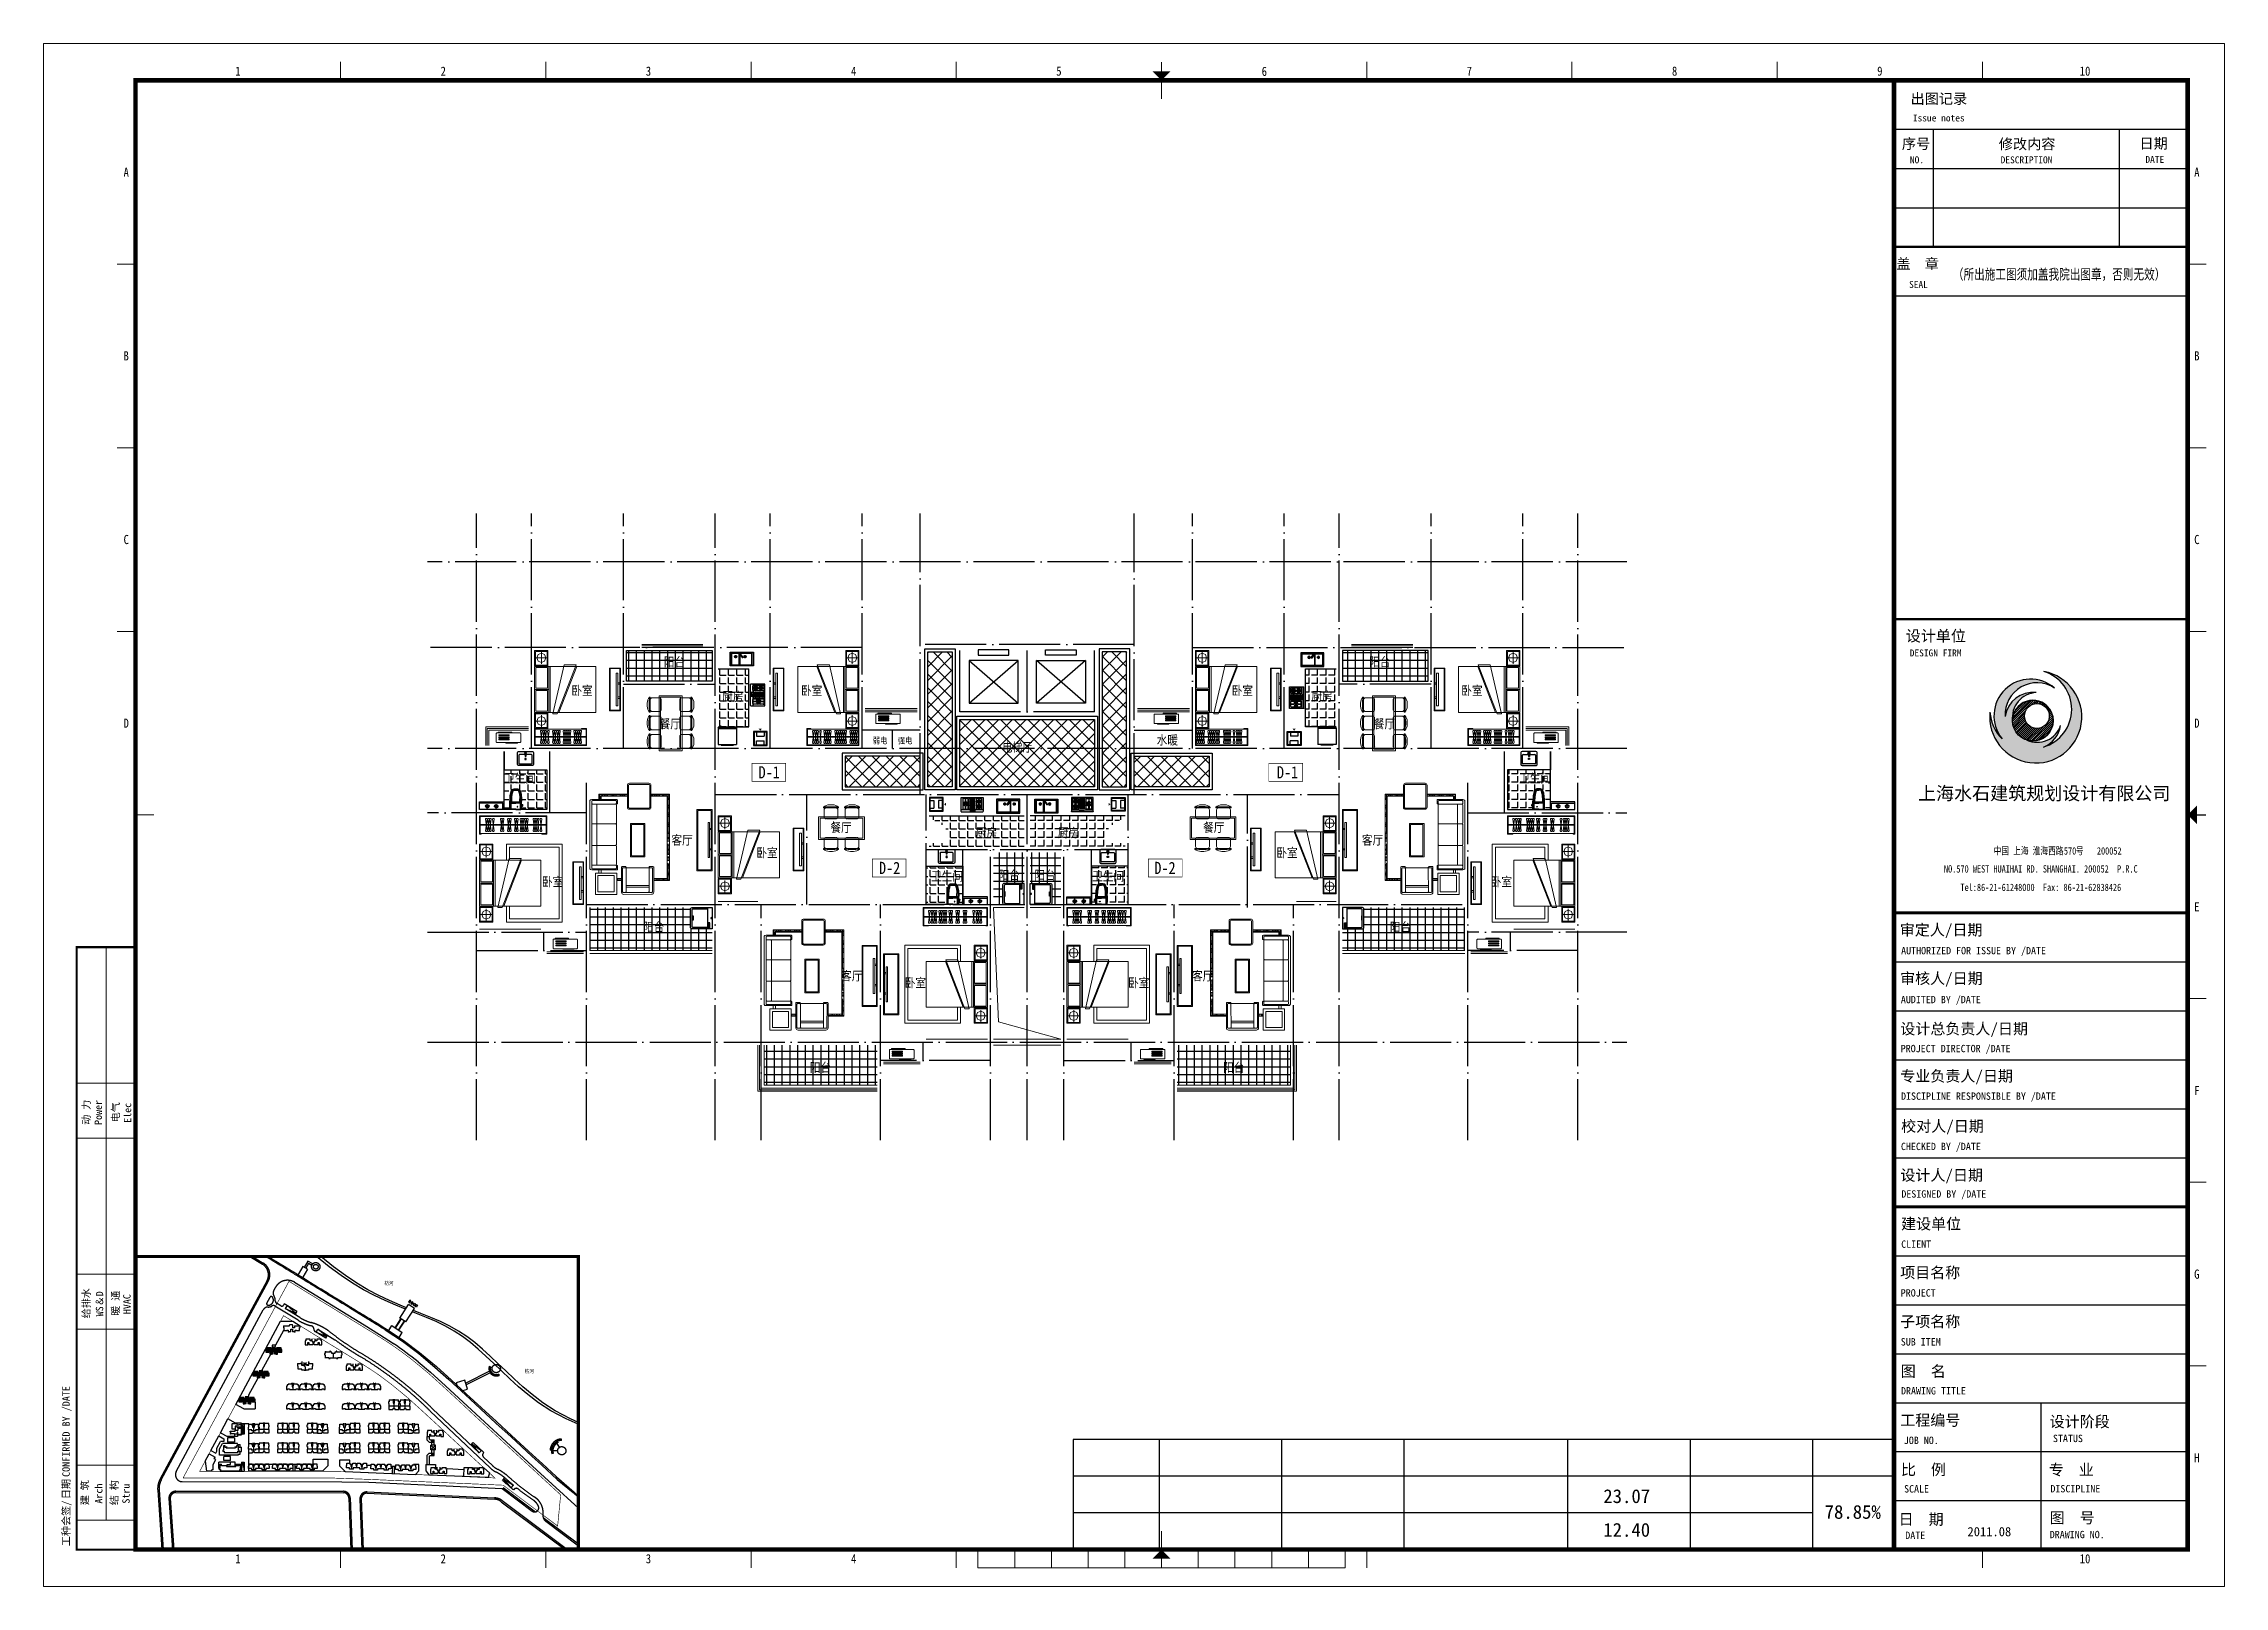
# Model space of a CAD drawing. Extents: x 534658 to 605938, y 555793 to 606193.
import ezdxf
from ezdxf.enums import TextEntityAlignment as Align

# ---------------------------------------------------------------- set-up
doc = ezdxf.new("R2010")
doc.units = 0
doc.header["$LTSCALE"] = 1000
doc.header["$MEASUREMENT"] = 0
for name, pattern in [('DASH', [0.35, 0.25, -0.1]), ('DASHED', [19.05, 12.7, -6.35]), ('DOTE', [2.42, 2, -0.2, 0.02, -0.2])]:
    doc.linetypes.add(name, pattern=pattern)
for name, color, linetype in [('0_厨卫', 154, 'Continuous'), ('0_铺地填充', 251, 'Continuous'), ('1', 3, 'Continuous'), ('DOTE', 1, 'Continuous'), ('FACE', 2, 'Continuous'), ('LOGO填充', 6, 'Continuous'), ('PUB_TEXT', 7, 'Continuous'), ('PUB_TITLE', 4, 'Continuous'), ('STAIR', 2, 'Continuous'), ('ZOLOGO', 251, 'DOTE'), ('户型实用率', 140, 'Continuous')]:
    doc.layers.add(name, color=color, linetype=linetype)
for name, color, linetype, lineweight in [('0_家具', 31, 'Continuous', 9), ('0_栏杆', 163, 'Continuous', 5), ('0_看线', 180, 'Continuous', 9), ('0_空调', 31, 'Continuous', 9), ('图框', 7, 'Continuous', 5)]:
    doc.layers.add(name, color=color, linetype=linetype, lineweight=lineweight)
doc.styles.add('ca', font='NSimSun.ttf')
doc.styles.add('HT', font='SIMHEI.TTF')
doc.styles.add('TKZ1', font='SIMHEI.TTF', dxfattribs={"width": 0.7})
doc.styles.add('图签栏', font='SimSun.ttf')
doc.styles.add('黑体', font='SIMHEI.TTF', dxfattribs={"width": 0.8})
pattern_1 = [(0, (-1347910.23, 724986.17), (0, 279.4), [203.2, -76.2]), (90, (-1347910.23, 724986.17), (-279.4, 2e-14), [203.2, -76.2])]
pattern_2 = [(0, (-1347910.23, 724986.17), (0, 254), []), (90, (-1347910.23, 724986.17), (-254, 2e-14), [])]
pattern_3 = [(180, (2481526.7, 724986.17), (0, 279.4), [203.2, -76.2]), (90, (2481526.7, 724986.17), (279.4, 2e-14), [203.2, -76.2])]
pattern_4 = [(45, (-702331, 440684.17), (-224.5064, 224.5064), []), (135, (-702331, 440684.17), (-224.5064, -224.5064), [])]
pattern_5 = [(0, (-702331, 440684.17), (0, 279.4), [203.2, -76.2]), (90, (-702331, 440684.17), (-279.4, 2e-14), [203.2, -76.2])]
pattern_6 = [(180, (1835947.46, 440684.17), (0, 279.4), [203.2, -76.2]), (90, (1835947.46, 440684.17), (279.4, 2e-14), [203.2, -76.2])]
pattern_7 = [(45, (-0.0012, -50400.0002), (-2.24506403, 2.24506403), [])]

msp = doc.modelspace()

# ---------------------------------------------------------------- texts
at = {"layer": 'PUB_TEXT', "color": 0, "linetype": 'Continuous', "style": '黑体', "width": 0.85}
for s, height, p in [('阳台', 300, (555278, 585844)), ('卧室', 300, (552258, 584909)), ('卧室', 300, (559762, 584909)), ('厨房', 300, (557186, 584718)), ('餐厅', 300, (555142, 583820)), ('卫生间', 300, (550232, 582047)), ('D-1', 400, (558374, 582188)), ('客厅', 300, (555525, 580025)), ('餐厅', 300, (560721, 580437)), ('厨房', 300, (565476, 580263)), ('卧室', 300, (558301, 579610)), ('卧室', 300, (551295, 578663)), ('D-2', 400, (562310, 579063)), ('卫生间', 300, (564187, 578843)), ('阳台', 300, (566219, 578877)), ('阳台', 300, (554601, 577180)), ('客厅', 300, (561076, 575586)), ('卧室', 300, (563151, 575363)), ('阳台', 300, (560051, 572594))]:
    msp.add_text(s, height=height, rotation=360, dxfattribs=at).set_placement(p, align=Align.CENTER)
for s, height, p in [('阳台', 300, (578331, 585844)), ('卧室', 300, (573840, 584909)), ('卧室', 300, (581344, 584909)), ('厨房', 300, (576443, 584718)), ('餐厅', 300, (578485, 583820)), ('弱电', 200, (561996, 583324)), ('强电', 200, (562815, 583324)), ('水暖', 300, (571388, 583292)), ('D-1', 400, (575317, 582188)), ('卫生间', 300, (583410, 582047)), ('厨房', 300, (568154, 580263)), ('餐厅', 300, (572905, 580437)), ('客厅', 300, (578096, 580025)), ('卧室', 300, (575301, 579610)), ('阳台', 300, (567390, 578877)), ('卫生间', 300, (569455, 578843)), ('D-2', 400, (571310, 579063)), ('卧室', 300, (582307, 578663)), ('阳台', 300, (579008, 577180)), ('卧室', 300, (570451, 575363)), ('客厅', 300, (572545, 575586)), ('阳台', 300, (573559, 572594)), ('阳台', 300, (573559, 572594))]:
    msp.add_text(s, height=height, dxfattribs=at).set_placement(p, align=Align.CENTER)
at = {"layer": 'PUB_TEXT', "style": '黑体', "width": 0.8}
msp.add_text('电梯厅', height=300, dxfattribs=at).set_placement((566487, 583060), align=Align.CENTER)
at = {"layer": '户型实用率', "style": 'HT'}
for s, p in [('23.07', (585638, 558515, -13131)), ('78.85%%%', (592872, 558000, -13131)), ('12.40', (585638, 557415, -13131))]:
    msp.add_text(s, height=450, rotation=359.99789, dxfattribs=at).set_placement(p)

# ---------------------------------------------------------------- blocks, each defined once
blk = doc.blocks.new('A$C2FB07499')
at = {"layer": '0_家具', "ltscale": 0.5}
blk.add_lwpolyline([(500, 0), (0, 0), (0, 2000), (500, 2000)], close=True, dxfattribs=at)
at = {"layer": '0_家具', "color": 251, "ltscale": 40}
for points in [[(470, 30), (30, 30), (30, 1970), (470, 1970)], [(368, 1572), (415, 1572), (415, 428), (368, 428)], [(415, 1381), (480, 1381), (480, 1343), (415, 1343)], [(415, 717), (480, 717), (480, 679), (415, 679)]]:
    blk.add_lwpolyline(points, close=True, dxfattribs=at)
blk = doc.blocks.new('A$C1BE601A8')
for p, q in [((0, 0), (0, 450)), ((0, 450), (757, 450)), ((757, 0), (0, 0)), ((10, 10), (10, 440)), ((10, 440), (747, 440)), ((747, 10), (10, 10)), ((41, 393), (41, 50)), ((273, 408), (56, 408)), ((56, 35), (273, 35)), ((226, 300), (130, 300)), ((178, 248), (178, 348)), ((288, 50), (288, 393)), ((315, 427), (293, 411)), ((293, 411), (390, 273)), ((311, 393), (311, 50)), ((412, 288), (315, 427)), ((695, 408), (326, 408)), ((326, 35), (695, 35)), ((534, 300), (438, 300)), ((486, 248), (486, 348)), ((710, 50), (710, 393)), ((747, 440), (747, 10)), ((757, 450), (757, 0))]:
    blk.add_line(p, q)
for centre, radius in [((178, 300), 36.1), ((178, 300), 27.1), ((486, 300), 36.1), ((486, 300), 27.1)]:
    blk.add_circle(centre, radius)
for centre, radius, start, end in [((56, 393), 15, 90, 180), ((56, 50), 15, 180, 270), ((273, 393), 15, 0, 90), ((273, 50), 15, 270, 0), ((304, 419), 21.7, 342.60679, 267.3353), ((326, 393), 15, 90, 180), ((326, 50), 15, 180, 270), ((401, 281), 13.3, 214.97105, 34.97105), ((695, 393), 15, 0, 90), ((695, 50), 15, 270, 0)]:
    blk.add_arc(centre, radius, start, end)
blk = doc.blocks.new('ddfdf')
at = {"layer": '0_厨卫'}
for p, q in [((15801, -30110), (15801, -30822)), ((16260, -30111), (15801, -30110)), ((16270, -30121), (16270, -30812)), ((15801, -30822), (16260, -30822))]:
    blk.add_line(p, q, dxfattribs=at)
at = {"layer": '0_厨卫', "color": 251}
for p, q in [((15826, -30314), (15826, -30189)), ((15829, -30248), (15829, -30252)), ((15947, -30248), (15829, -30248)), ((15829, -30252), (15947, -30252)), ((15831, -30750), (15831, -30624)), ((15832, -30556), (15832, -30379)), ((15832, -30379), (15849, -30379)), ((15849, -30556), (15832, -30556)), ((15834, -30314), (15834, -30189)), ((15839, -30750), (15839, -30624)), ((15849, -30379), (15849, -30556)), ((15856, -30159), (16163, -30159)), ((15856, -30167), (16163, -30167)), ((16163, -30337), (15856, -30336)), ((16163, -30345), (15856, -30344)), ((15861, -30594), (16167, -30595)), ((15861, -30602), (16167, -30603)), ((15878, -30556), (15878, -30380)), ((15878, -30380), (15894, -30380)), ((15894, -30556), (15878, -30556)), ((15894, -30380), (15894, -30556)), ((15923, -30556), (15923, -30380)), ((15923, -30380), (15940, -30380)), ((15940, -30556), (15923, -30556)), ((15937, -30595), (15937, -30654)), ((15942, -30595), (15937, -30595)), ((15940, -30380), (15940, -30556)), ((15942, -30654), (15942, -30595)), ((15947, -30252), (15947, -30248)), ((15952, -30159), (15957, -30157)), ((15968, -30208), (15952, -30159)), ((15968, -30295), (15952, -30344)), ((15952, -30344), (15957, -30346)), ((15957, -30157), (15973, -30206)), ((15957, -30346), (15973, -30297)), ((15973, -30206), (15968, -30208)), ((15973, -30297), (15968, -30295)), ((15968, -30556), (15968, -30380)), ((15968, -30380), (15985, -30380)), ((15985, -30556), (15968, -30556)), ((15985, -30380), (15985, -30556)), ((16014, -30556), (16014, -30380)), ((16014, -30380), (16030, -30380)), ((16030, -30556), (16014, -30556)), ((16030, -30380), (16030, -30556)), ((16062, -30157), (16046, -30206)), ((16046, -30206), (16051, -30208)), ((16046, -30297), (16051, -30295)), ((16062, -30346), (16046, -30297)), ((16051, -30208), (16067, -30159)), ((16051, -30295), (16067, -30344)), ((16059, -30556), (16059, -30380)), ((16059, -30380), (16076, -30380)), ((16076, -30556), (16059, -30556)), ((16067, -30159), (16062, -30157)), ((16067, -30344), (16062, -30346)), ((16072, -30252), (16072, -30248)), ((16072, -30248), (16190, -30248)), ((16190, -30253), (16072, -30252)), ((16076, -30380), (16076, -30556)), ((16095, -30595), (16095, -30654)), ((16099, -30595), (16095, -30595)), ((16099, -30654), (16099, -30595)), ((16104, -30556), (16104, -30380)), ((16104, -30380), (16121, -30380)), ((16121, -30556), (16104, -30556)), ((16121, -30380), (16121, -30556)), ((16150, -30556), (16150, -30380)), ((16150, -30380), (16166, -30380)), ((16166, -30556), (16150, -30556)), ((16166, -30380), (16166, -30556)), ((16185, -30189), (16185, -30315)), ((16189, -30625), (16189, -30750)), ((16190, -30248), (16190, -30253)), ((16193, -30189), (16193, -30315)), ((16197, -30625), (16197, -30750)), ((16201, -30822), (16202, -30111)), ((15829, -30682), (15829, -30686)), ((15904, -30682), (15829, -30682)), ((15829, -30686), (15904, -30686)), ((16167, -30772), (15861, -30772)), ((16167, -30780), (15861, -30780)), ((15904, -30686), (15904, -30682)), ((15937, -30654), (15942, -30654)), ((15937, -30780), (15937, -30720)), ((15937, -30720), (15942, -30720)), ((15942, -30780), (15937, -30780)), ((15942, -30720), (15942, -30780)), ((15968, -30684), (15968, -30688)), ((16063, -30684), (15968, -30684)), ((15968, -30688), (16063, -30688)), ((16063, -30688), (16063, -30684)), ((16095, -30654), (16099, -30654)), ((16095, -30780), (16095, -30720)), ((16095, -30720), (16099, -30720)), ((16099, -30780), (16095, -30780)), ((16099, -30720), (16099, -30780)), ((16126, -30690), (16126, -30685)), ((16126, -30685), (16199, -30685)), ((16199, -30690), (16126, -30690)), ((16199, -30685), (16199, -30690))]:
    blk.add_line(p, q, dxfattribs=at)
for centre, radius in [((15936, -30685), 63.7), ((15936, -30685), 43), ((15936, -30685), 38), ((16013, -30253), 70.1), ((16013, -30253), 47.3), ((16013, -30253), 41.8), ((16013, -30253), 25.3), ((16096, -30687), 63.7), ((16096, -30687), 43), ((16096, -30687), 38), ((16235, -30426), 16.2), ((16238, -30542), 16.2), ((16240, -30485), 16.2), ((15936, -30685), 23), ((16096, -30687), 23)]:
    blk.add_circle(centre, radius, dxfattribs=at)
for centre, radius, start, end in [((15856, -30189), 30, 89.96104, 179.96104), ((15856, -30314), 30, 179.96104, 269.96104), ((15861, -30624), 30, 89.96104, 179.96104), ((15856, -30189), 22, 89.96104, 179.96104), ((15856, -30314), 22, 179.96104, 269.96104), ((15861, -30624), 22, 89.96104, 179.96104), ((16163, -30189), 30, 359.96104, 89.96104), ((16163, -30189), 22, 359.96104, 89.96104), ((16163, -30315), 30, 269.96104, 359.96104), ((16163, -30315), 22, 269.96104, 359.96104), ((16167, -30625), 30, 359.96104, 89.96104), ((16167, -30625), 22, 359.96104, 89.96104), ((15861, -30750), 30, 179.96104, 269.96104), ((15861, -30750), 22, 179.96104, 269.96104), ((16167, -30750), 30, 269.96104, 359.96104), ((16167, -30750), 22, 269.96104, 359.96104)]:
    blk.add_arc(centre, radius, start, end, dxfattribs=at)
at = {"layer": '0_厨卫'}
for centre, start, end in [((16260, -30121), 0, 89.96104), ((16260, -30812), 269.96104, 0)]:
    blk.add_arc(centre, 10, start, end, dxfattribs=at)
blk = doc.blocks.new('A$C790473E3')
at = {"layer": 'FACE'}
blk.add_hatch(color=256, dxfattribs=at).paths.add_polyline_path([(12277, 22805, -0.43582423), (25158, 38243, 0.40349822), (8203, 25238, -0.61544517), (35207, 40694, 0.91316991), (6565, 13084, -0.18593916), (0, 27582, 2.29498981), (29364, 49669, -0.74337417), (29147, 8589, 0.27041132), (38508, 20344, -0.44566281), (20141, 12365, -0.32623171)])
h = blk.add_hatch(dxfattribs=at)
h.set_pattern_fill('ANSI31', color=256, scale=6118.035339, style=0)
h.set_pattern_definition([(45, (-835537.9, 198731.2), (-540.76303, 540.76303), [])])
h.paths.add_polyline_path([(34441, 22970, 1.00745479), (12277, 22805, 0.99260037)])
h.paths.add_polyline_path([(18828, 25457, -1), (32328, 25457, -1)], flags=16)
blk.add_circle((23359, 22970), 11082, dxfattribs=at)
at = {"layer": 'FACE', "color": 2}
blk.add_circle((25578, 25457), 6750, dxfattribs=at)
for centre, radius, start, end in [((24948, 24977), 25084, 174.038692, 79.861542), ((23075, 29161), 21450, 286.445455, 72.950093), ((22142, 25587), 19974, 49.145957, 218.751509), ((25605, 26152), 17427, 56.564441, 183.004516), ((23426, 22946), 15395, 83.539592, 171.435544), ((25891, 24539), 13724, 93.061268, 187.256224), ((22101, 28855), 22137, 183.29715, 225.430105), ((23359, 22970), 11082, 253.122954, 180.85108), ((25737, 24611), 13464, 245.440082, 341.523102), ((23754, 22488), 14908, 291.206809, 351.732962)]:
    blk.add_arc(centre, radius, start, end, dxfattribs=at)
blk = doc.blocks.new('$titleblk$00000206')
at = {"layer": '1'}
for p, q in [((-90, 410), (-10, 410)), ((-90, 396.67), (-10, 396.67)), ((-79.33, 396.67), (-79.33, 364.67)), ((-28.67, 396.67), (-28.67, 364.67)), ((-90, 386), (-10, 386)), ((-90, 375.33), (-10, 375.33)), ((-90, 364.67), (-10, 364.67)), ((-90, 364.67), (-10, 364.67)), ((-90, 351.33), (-10, 351.33)), ((-90, 351.33), (-10, 351.33)), ((-90, 170), (-10, 170)), ((-90, 156.67), (-10, 156.67)), ((-90, 143.33), (-10, 143.33)), ((-90, 130), (-10, 130)), ((-90, 116.67), (-10, 116.67)), ((-90, 90), (-10, 90)), ((-90, 76.67), (-10, 76.67)), ((-90, 63.33), (-10, 63.33)), ((-90, 50), (-10, 50)), ((-50, 50), (-50, 10)), ((-90, 36.67), (-10, 36.67)), ((-90, 23.33), (-10, 23.33))]:
    blk.add_line(p, q, dxfattribs=at)
for points, const_width in [([(-90, 364.67), (-10, 364.67)], 0.667), ([(-90, 263.33), (-10, 263.33)], 0.667), ([(-90, 183.33), (-10, 183.33)], 0.8), ([(-90, 183.33), (-10, 183.33)], 0.667), ([(-90, 103.33), (-10, 103.33)], 0.8)]:
    blk.add_lwpolyline(points, dxfattribs=dict(at, const_width=const_width))
at = {"layer": '图框'}
for p, q in [((-594, 0), (-594, 420)), ((-594, 420), (0, 420)), ((0, 0), (0, 420)), ((-513.1, 415), (-513.1, 410)), ((-457.2, 415), (-457.2, 410)), ((-401.3, 415), (-401.3, 410)), ((-345.4, 415), (-345.4, 410)), ((-289.5, 410), (-289.5, 405)), ((-233.6, 415), (-233.6, 410)), ((-177.7, 415), (-177.7, 410)), ((-121.8, 415), (-121.8, 410)), ((-65.9, 415), (-65.9, 410)), ((-574, 360), (-569, 360)), ((-5, 360), (-10, 360)), ((-574, 310), (-569, 310)), ((-5, 310), (-10, 310)), ((-574, 260), (-569, 260)), ((-5, 260), (-10, 260)), ((-569, 210), (-564, 210)), ((-585, 174), (-569, 174)), ((-585, 174), (-569, 174)), ((-577, 18), (-577, 174)), ((-5, 160), (-10, 160)), ((-585, 137), (-569, 137)), ((-585, 122), (-569, 122)), ((-5, 110), (-10, 110)), ((-585, 85), (-569, 85)), ((-585, 70), (-569, 70)), ((-5, 60), (-10, 60)), ((-585, 33), (-569, 33)), ((-585, 18), (-569, 18)), ((-289.5, 10), (-289.5, 15)), ((-513.1, 5), (-513.1, 10)), ((-457.2, 5), (-457.2, 10)), ((-401.3, 5), (-401.3, 10)), ((-345.4, 5), (-345.4, 10)), ((-339.5, 5), (-339.5, 10)), ((-329.5, 5), (-329.5, 10)), ((-319.5, 5), (-319.5, 10)), ((-309.5, 5), (-309.5, 10)), ((-299.5, 5), (-299.5, 10)), ((-279.5, 5), (-279.5, 10)), ((-269.5, 5), (-269.5, 10)), ((-259.5, 5), (-259.5, 10)), ((-249.5, 5), (-249.5, 10)), ((-239.5, 5), (-239.5, 10)), ((-233.6, 5), (-233.6, 10)), ((-65.9, 5), (-65.9, 10)), ((-594, 0), (0, 0)), ((-339.5, 5), (-239.5, 5))]:
    blk.add_line(p, q, dxfattribs=at)
at = {"layer": '图框', "const_width": 1.2}
blk.add_lwpolyline([(-10, 410), (-569, 410), (-569, 10), (-10, 10)], close=True, dxfattribs=at)
at = {"layer": '图框'}
for points, const_width in [([(-289.5, 412.5), (-289.5, 415)], 0.3), ([(-90, 410), (-10, 410)], 1.2), ([(-90, 410), (-90, 10)], 1.2), ([(-90, 263.33), (-10, 263.33)], 0.6), ([(-7.5, 210), (-5, 210)], 0.3), ([(-569, 10), (-585, 10), (-585, 174), (-569, 174)], 0.6), ([(-289.5, 7.5), (-289.5, 5)], 0.3)]:
    blk.add_lwpolyline(points, dxfattribs=dict(at, const_width=const_width))
for points in [[(-292, 412.5), (-287, 412.5), (-289.5, 410)], [(-7.5, 212.5), (-7.5, 207.5), (-10, 210)], [(-287, 7.5), (-292, 7.5), (-289.5, 10)]]:
    blk.add_solid(points, dxfattribs=at)
at = {"layer": '图框', "linetype": 'ByBlock', "xscale": 0.0004999999946448952, "yscale": 0.0005000000001018634, "zscale": 0.0005}
blk.add_blockref('A$C790473E3', (-63.85, 224.21), dxfattribs=at)
at = {"layer": '1', "style": '图签栏'}
for s, height, p in [('出图记录', 2.828, (-85.49, 403.59)), ('Issue notes', 1.8855, (-84.85, 398.82)), ('序号', 2.828, (-87.85, 391.32)), ('修改内容', 2.828, (-61.45, 391.27)), ('日期', 2.828, (-23.12, 391.43)), ('NO.', 1.886, (-85.66, 387.42)), ('DESCRIPTION', 1.8855, (-60.95, 387.42)), ('DATE', 1.886, (-21.52, 387.53)), ('盖  章', 2.828, (-89.33, 358.64)), ('SEAL', 1.886, (-85.89, 353.49)), ('DESIGN FIRM', 1.8855, (-85.71, 253.18)), ('审定人/日期', 3, (-88.4, 177.22)), ('AUTHORIZED FOR ISSUE BY /DATE', 2, (-88.05, 172.08)), ('审核人/日期', 3, (-88.34, 164.02)), ('AUDITED BY /DATE', 2, (-88.12, 158.76)), ('设计总负责人/日期', 3, (-88.28, 150.3)), ('PROJECT DIRECTOR /DATE', 2, (-88.16, 145.42)), ('专业负责人/日期', 3, (-88.28, 137.44)), ('DISCIPLINE RESPONSIBLE BY /DATE', 2, (-88.08, 132.46)), ('校对人/日期', 3, (-88.04, 123.78)), ('CHECKED BY /DATE', 2, (-88.1, 118.77)), ('设计人/日期', 3, (-88.26, 110.45)), ('DESIGNED BY /DATE', 2, (-87.99, 105.83)), ('建设单位', 3, (-88.07, 97.2)), ('CLIENT', 2, (-88.03, 92.17)), ('项目名称', 3, (-88.31, 83.93)), ('PROJECT', 2, (-88.15, 78.9)), ('子项名称', 3, (-88.31, 70.6)), ('SUB ITEM', 2, (-88.15, 65.57)), ('图  名', 3, (-88.15, 57.06)), ('DRAWING TITLE', 2, (-88.09, 52.24)), ('工程编号', 3, (-88.29, 43.74)), ('设计阶段', 3, (-47.6, 43.35)), ('JOB NO.', 2, (-87.31, 38.75)), ('STATUS', 2, (-46.7, 39.27)), ('比  例', 3, (-88.1, 30.3)), ('专  业', 3, (-47.82, 30.25)), ('SCALE', 2, (-87.25, 25.55)), ('DISCIPLINE', 2, (-47.39, 25.59)), ('日  期', 3, (-88.74, 16.77)), ('图  号', 3, (-47.58, 17.17)), ('DATE', 2, (-86.92, 12.9)), ('DRAWING NO.', 2, (-47.56, 13.11))]:
    blk.add_text(s, height=height, dxfattribs=at).set_placement(p)
at = {"layer": '1', "style": '图签栏', "width": 0.75}
blk.add_text('（所出施工图须加盖我院出图章，否则无效）', height=2.8283, dxfattribs=at).set_placement((-73.95, 355.8))
at = {"layer": '1', "style": '图签栏'}
blk.add_text('设计单位', height=3, dxfattribs=at).set_placement((-78.59, 258.83), align=Align.MIDDLE)
for s, p in [('动 力', (-582.44, 129.07)), ('电气', (-574.44, 129.07)), ('给排水', (-582.44, 77.07)), ('暖 通', (-574.44, 77.07)), ('建 筑', (-582.84, 25.5)), ('结 构', (-574.84, 25.5))]:
    blk.add_text(s, height=2, rotation=90, dxfattribs=at).set_placement(p, align=Align.MIDDLE)
for s, height, p in [('Power', 2, (-578.12, 125.61)), ('Elec', 2, (-570.15, 126.19)), ('WS＆D', 2, (-577.77, 73.51)), ('HVAC', 2, (-570.32, 74.11)), ('CONFIRMED BY /DATE', 2.0202, (-586.88, 29.79)), ('日期', 2.02, (-586.87, 23.72)), ('Arch', 2, (-577.98, 22.53)), ('Stru', 2, (-570.56, 22.53)), ('工种会签/', 2.02, (-586.86, 10.94))]:
    blk.add_text(s, height=height, rotation=90, dxfattribs=at).set_placement(p)
at = {"layer": '图框', "style": 'TKZ1'}
for s, height, width, p in [('1', 2.5, 0.85, (-541.05, 412.5)), ('2', 2.5, 0.85, (-485.15, 412.5)), ('3', 2.5, 0.85, (-429.25, 412.5)), ('4', 2.5, 0.85, (-373.35, 412.5)), ('5', 2.5, 0.85, (-317.45, 412.5)), ('6', 2.5, 0.85, (-261.5, 412.45)), ('7', 2.5, 0.85, (-205.65, 412.5)), ('8', 2.5, 0.85, (-149.75, 412.5)), ('9', 2.5, 0.85, (-93.85, 412.5)), ('10', 2.5, 0.85, (-37.95, 412.5)), ('A', 2.5, 0.85, (-571.5, 385)), ('A', 2.5, 0.85, (-7.5, 385)), ('B', 2.5, 0.85, (-571.5, 335)), ('B', 2.5, 0.85, (-7.5, 335)), ('C', 2.5, 0.85, (-571.5, 285)), ('C', 2.5, 0.85, (-7.5, 285)), ('D', 2.5, 0.85, (-571.5, 235)), ('D', 2.5, 0.85, (-7.5, 235)), ('NO.570 WEST HUAIHAI RD. SHANGHAI. 200052  P.R.C', 2, 0.75, (-50, 195.33)), ('中国 上海 淮海西路   号    ', 2, 0.75, (-48.36, 200.33)), ('570     200052 ', 2, 0.75, (-35.29, 200.21)), ('Tel:86-21-61248000  Fax: 86-21-62838426', 2, 0.75, (-50, 190.33)), ('E', 2.5, 0.85, (-7.5, 185)), ('F', 2.5, 0.85, (-7.5, 135)), ('G', 2.5, 0.85, (-7.5, 85)), ('H', 2.5, 0.85, (-7.5, 35)), ('1', 2.5, 0.85, (-541.05, 7.5)), ('2', 2.5, 0.85, (-485.15, 7.5)), ('3', 2.5, 0.85, (-429.25, 7.5)), ('4', 2.5, 0.85, (-373.35, 7.5)), ('10', 2.5, 0.85, (-37.95, 7.5))]:
    blk.add_text(s, height=height, dxfattribs=dict(at, width=width)).set_placement(p, align=Align.MIDDLE)
blk.add_text('上海水石建筑规划设计有限公司', height=3.6, dxfattribs=at).set_placement((-49.08, 215.97), align=Align.MIDDLE)
at = {"layer": '图框', "color": 2, "style": 'ca'}
blk.add_text('2011.08', height=2.5, dxfattribs=at).set_placement((-69.97, 13.65))
blk = doc.blocks.new('2362663456')
at = {"layer": '0_家具'}
for p, q in [((-550900, -222227), (-548900, -222227)), ((-550900, -223727), (-550900, -222227)), ((-549690, -223727), (-550274, -222227)), ((-549868, -222176), (-550261, -222176)), ((-550261, -222176), (-549639, -223778)), ((-549499, -223778), (-549868, -222176)), ((-549410, -223727), (-549410, -222227)), ((-549360, -223727), (-549360, -222227)), ((-549321, -222265), (-548938, -222265)), ((-549321, -222939), (-549321, -222265)), ((-548932, -221946), (-549305, -221946)), ((-549222, -221839), (-549265, -221946)), ((-549265, -221946), (-549222, -222053)), ((-549119, -221794), (-549222, -221839)), ((-549222, -222053), (-549119, -222097)), ((-549119, -221753), (-549119, -222138)), ((-549015, -221839), (-549119, -221794)), ((-549119, -222097), (-549015, -222053)), ((-548972, -221946), (-549015, -221839)), ((-549015, -222053), (-548972, -221946)), ((-548938, -222265), (-548938, -222939)), ((-548900, -222227), (-548900, -223727)), ((-548900, -222977), (-549360, -222977)), ((-548938, -222939), (-549321, -222939)), ((-549321, -223015), (-548938, -223015)), ((-549321, -223689), (-549321, -223015)), ((-548938, -223015), (-548938, -223689)), ((-548900, -223727), (-550900, -223727)), ((-549639, -223778), (-549499, -223778)), ((-548938, -223689), (-549321, -223689)), ((-549119, -224202), (-549119, -223816)), ((-548932, -224009), (-549305, -224009)), ((-549265, -224009), (-549222, -223902)), ((-549222, -224116), (-549265, -224009)), ((-549222, -223902), (-549119, -223858)), ((-549119, -224160), (-549222, -224116)), ((-549119, -223858), (-549015, -223902)), ((-549015, -224116), (-549119, -224160)), ((-549015, -223902), (-548972, -224009)), ((-548972, -224009), (-549015, -224116))]:
    blk.add_line(p, q, dxfattribs=at)
for points in [[(-549306, -222204), (-548900, -222204), (-548900, -221704), (-549332, -221704), (-549332, -222204)], [(-549306, -223751), (-548900, -223751), (-548900, -224251), (-549332, -224251), (-549332, -223751)]]:
    blk.add_lwpolyline(points, close=True, dxfattribs=at)
at = {"layer": '0_家具', "color": 8}
for points in [[(-549306, -222181), (-548924, -222181), (-548924, -221734), (-549306, -221734)], [(-549306, -223774), (-548924, -223774), (-548924, -224221), (-549306, -224221)]]:
    blk.add_lwpolyline(points, close=True, dxfattribs=at)
blk = doc.blocks.new('ytjhgkj')
at = {"layer": '0_家具', "ltscale": 0.5}
blk.add_lwpolyline([(34949, 26116), (34599, 26116), (34599, 27516), (34949, 27516)], close=True, dxfattribs=at)
at = {"layer": '0_家具', "color": 251, "ltscale": 40}
for points in [[(34681, 27110), (34599, 27110), (34599, 27062), (34681, 27062)], [(34929, 26136), (34619, 26136), (34619, 27496), (34929, 27496)], [(34739, 27349), (34681, 27349), (34681, 26283), (34739, 26283)], [(34681, 26644), (34599, 26644), (34599, 26596), (34681, 26596)]]:
    blk.add_lwpolyline(points, close=True, dxfattribs=at)
blk = doc.blocks.new('A$C31C75FCC')
at = {"layer": '0_厨卫'}
for p, q in [((162, 500), (289, 500)), ((162, 250), (289, 250)), ((289, 250), (289, 500)), ((445, 248), (445, 502)), ((572, 502), (445, 502)), ((572, 248), (445, 248))]:
    blk.add_line(p, q, dxfattribs=at)
blk.add_lwpolyline([(50, 375, 100, 0, 0), (112, 375, 0, 0, 0)], format="xyseb", dxfattribs=at)
blk.add_lwpolyline([(50, 375, 100, 0, 0), (112, 375, 0, 0, 0)], format="xyseb", dxfattribs=at)
for points in [[(592, 150), (592, 600), (142, 600), (142, 150)], [(592, 150), (592, 600), (142, 600), (142, 150)], [(572, 170), (572, 580), (162, 580), (162, 170)], [(572, 170), (572, 580), (162, 580), (162, 170)]]:
    blk.add_lwpolyline(points, close=True, dxfattribs=at)
blk = doc.blocks.new('A$C2C511B21')
at = {"layer": '0_厨卫'}
for p, q in [((22, 718), (22, 182)), ((53, 750), (62, 750)), ((62, 750), (62, 150)), ((62, 744), (72, 744)), ((72, 750), (597, 750)), ((72, 750), (72, 150)), ((597, 750), (597, 150)), ((0, 649), (0, 685)), ((22, 685), (0, 685)), ((22, 649), (0, 649)), ((53, 150), (62, 150)), ((62, 156), (72, 156)), ((72, 150), (597, 150)), ((613, 650), (613, 252)), ((613, 650), (623, 650)), ((613, 252), (623, 252)), ((623, 650), (623, 252))]:
    blk.add_line(p, q, dxfattribs=at)
for centre, start, end in [((53, 718), 90, 180), ((53, 182), 180, 270)]:
    blk.add_arc(centre, 31.5, start, end, dxfattribs=at)
blk = doc.blocks.new('A$C37A63D83')
at = {"layer": '0_厨卫'}
for p, q in [((0, 125), (0, 165)), ((38, 172), (7, 172)), ((38, 118), (7, 118)), ((40, 170), (40, 275)), ((40, 23), (40, 122)), ((229, 0), (63, 0)), ((229, 0), (396, 0)), ((405, 279), (405, 280)), ((409, 230), (409, 316)), ((418, 23), (418, 275))]:
    blk.add_line(p, q, dxfattribs=at)
at = {"layer": '0_厨卫', "color": 8}
for p, q in [((38, 172), (42, 172)), ((38, 118), (42, 118)), ((40, 153), (40, 162)), ((40, 137), (40, 146)), ((40, 121), (40, 130)), ((49, 230), (49, 316)), ((49, 230), (229, 230)), ((49, 230), (91, 212)), ((49, 125), (49, 165)), ((54, 279), (54, 280)), ((63, 275), (58, 275)), ((63, 253), (63, 275)), ((76, 36), (76, 198)), ((81, 235), (229, 235)), ((91, 212), (229, 212)), ((99, 250), (99, 356)), ((99, 221), (229, 221)), ((229, 14), (99, 14)), ((229, 247), (103, 247)), ((111, 247), (229, 247)), ((152, 636), (128, 636)), ((136, 660), (323, 660)), ((229, 660), (136, 660)), ((162, 636), (152, 636)), ((162, 636), (229, 636)), ((297, 636), (229, 636)), ((229, 247), (356, 247)), ((348, 247), (229, 247)), ((378, 235), (229, 235)), ((409, 230), (229, 230)), ((360, 221), (229, 221)), ((368, 212), (229, 212)), ((229, 14), (360, 14)), ((297, 636), (307, 636)), ((307, 636), (331, 636)), ((360, 250), (360, 356)), ((409, 230), (368, 212)), ((382, 36), (382, 198)), ((396, 253), (396, 275)), ((396, 275), (400, 275))]:
    blk.add_line(p, q, dxfattribs=at)
blk.add_circle((176, 95), 11.4, dxfattribs=at)
at = {"layer": '0_厨卫'}
for centre, radius, start, end in [((7, 165), 7.2, 90, 180), ((7, 125), 7.2, 180, 270), ((7035, 15), 7000, 176.39994, 177.87525), ((63, 23), 22.5, 180, 270), ((979, 321), 939, 160.46268, 171.82378), ((107, 630), 13.5, 147.26486, 160.46289), ((159, 597), 75.7, 123.74728, 147.26486), ((217, 423), 257, 87.12096, 112.8427), ((242, 423), 257, 67.1573, 92.87904), ((300, 597), 75.7, 32.73514, 56.25272), ((346, 630), 13.5, 21.34013, 45.04567), ((352, 630), 13.5, 19.53711, 32.73514), ((-520, 321), 939, 8.17733, 19.53711), ((396, 23), 22.5, 270, 0), ((-6576, 15), 7000, 2.12475, 3.60006)]:
    blk.add_arc(centre, radius, start, end, dxfattribs=at)
at = {"layer": '0_厨卫', "color": 8}
for centre, radius, start, end in [((42, 165), 7.2, 0, 90), ((42, 125), 7.2, 270, 0), ((545, 367), 499, 169.88512, 189.98228), ((824, 353), 776, 158.65987, 172.47632), ((58, 279), 4.5, 180, 270), ((942, 340), 881, 161.70587, 184.28974), ((81, 253), 18, 180, 270), ((99, 198), 22.5, 90, 180), ((99, 36), 22.5, 180, 270), ((933, 353), 834, 161.50274, 179.81806), ((103, 250), 3.6, 180, 270), ((113, 630), 13.5, 134.95433, 158.65987), ((347, 396), 344, 131.92233, 134.95433), ((130, 611), 25.3, 94.61237, 166.25294), ((138, 626), 34, 87.42069, 128.06865), ((159, 612), 18, 109.18125, 161.50274), ((214, 386), 250, 86.59247, 104.15157), ((245, 386), 250, 75.84843, 93.40753), ((300, 612), 18, 18.49726, 70.81875), ((-474, 353), 834, 0.18194, 18.49726), ((321, 626), 34, 51.93135, 92.57931), ((329, 611), 25.3, 13.74706, 85.38763), ((112, 396), 344, 45.04567, 48.07767), ((-483, 340), 881, 355.71026, 18.29413), ((356, 250), 3.6, 270, 0), ((-365, 353), 776, 7.52368, 21.34013), ((360, 198), 22.5, 0, 90), ((360, 36), 22.5, 270, 0), ((378, 253), 18, 270, 0), ((400, 279), 4.5, 270, 0), ((-86, 367), 499, 350.01772, 10.11488)]:
    blk.add_arc(centre, radius, start, end, dxfattribs=at)
blk = doc.blocks.new('dfdsf')
at = {"layer": '0_厨卫'}
for p, q in [((-6119, -27345), (-6119, -27726)), ((-5626, -27307), (-6081, -27307)), ((-6081, -27765), (-5626, -27765)), ((-5588, -27726), (-5588, -27345))]:
    blk.add_line(p, q, dxfattribs=at)
at = {"layer": '0_厨卫', "color": 8}
for p, q in [((-6068, -27695), (-6068, -27428)), ((-6049, -27409), (-5869, -27409)), ((-5658, -27714), (-6049, -27714)), ((-5872, -27364), (-5886, -27364)), ((-5867, -27351), (-5876, -27341)), ((-5867, -27377), (-5876, -27387)), ((-5870, -27392), (-5866, -27466)), ((-5866, -27466), (-5841, -27466)), ((-5854, -27345), (-5854, -27332)), ((-5854, -27383), (-5854, -27396)), ((-5837, -27392), (-5841, -27466)), ((-5831, -27341), (-5840, -27350)), ((-5831, -27387), (-5840, -27377)), ((-5838, -27409), (-5658, -27409)), ((-5835, -27364), (-5821, -27364)), ((-5639, -27428), (-5639, -27695))]:
    blk.add_line(p, q, dxfattribs=at)
for centre, radius in [((-5854, -27364), 32.3), ((-5855, -27549), 25.4), ((-5854, -27364), 18.8), ((-5855, -27549), 16)]:
    blk.add_circle(centre, radius, dxfattribs=at)
at = {"layer": '0_厨卫'}
for centre, start, end in [((-6081, -27345), 90, 180), ((-6081, -27726), 180, 270), ((-5626, -27345), 0, 90), ((-5626, -27726), 270, 0)]:
    blk.add_arc(centre, 38.1, start, end, dxfattribs=at)
at = {"layer": '0_厨卫', "color": 8}
for centre, start, end in [((-6049, -27428), 90, 180), ((-6049, -27695), 180, 270), ((-5658, -27428), 0, 90), ((-5658, -27695), 270, 0)]:
    blk.add_arc(centre, 19.1, start, end, dxfattribs=at)
blk = doc.blocks.new('A$C47FF6457')
at = {"layer": '0_家具'}
for p, q in [((0, 1556), (0, 1457)), ((100, 1277), (100, 1737)), ((167, 1732), (392, 1732)), ((388, 1800), (1138, 1800)), ((388, 1800), (388, 0)), ((1138, 0), (1138, 1800)), ((1138, 1732), (1357, 1732)), ((1425, 1737), (1425, 1277)), ((1525, 1556), (1525, 1457)), ((0, 956), (0, 857)), ((50, 956), (50, 858)), ((100, 677), (100, 1137)), ((167, 1282), (388, 1282)), ((388, 1132), (167, 1132)), ((1357, 1282), (1138, 1282)), ((1138, 1132), (1357, 1132)), ((1425, 1137), (1425, 677)), ((1525, 956), (1525, 857)), ((0, 357), (0, 257)), ((50, 357), (50, 258)), ((100, 77), (100, 537)), ((167, 682), (388, 682)), ((388, 532), (167, 532)), ((167, 82), (388, 82)), ((1357, 682), (1138, 682)), ((1138, 532), (1357, 532)), ((1357, 82), (1138, 82)), ((1425, 537), (1425, 77)), ((1525, 357), (1525, 257)), ((1138, 0), (388, 0))]:
    blk.add_line(p, q, dxfattribs=at)
at = {"layer": '0_家具', "color": 8, "linetype": 'DASH', "ltscale": 0.1}
for p, q in [((1088, 1750), (438, 1750)), ((438, 1750), (438, 50)), ((460, 1349), (460, 1664)), ((1065, 1664), (1065, 1349)), ((1088, 50), (1088, 1750)), ((460, 749), (460, 1064)), ((1065, 1064), (1065, 749)), ((438, 50), (1088, 50)), ((460, 150), (460, 465)), ((1065, 465), (1065, 150))]:
    blk.add_line(p, q, dxfattribs=at)
at = {"layer": '0_家具'}
for centre, radius, start, end in [((290, 1556), 290, 137.50832, 180), ((315, 1467), 316, 181.76514, 220.72654), ((2778, 1507), 2713, 174.8023, 185.1977), ((84, 1745), 10.4, 69.09515, 137.50832), ((81, 1737), 19.1, 358.23486, 69.09515), ((167, 1664), 67.5, 90, 180), ((1357, 1664), 67.5, 0, 90), ((1444, 1737), 19.1, 110.90485, 181.76514), ((1441, 1745), 10.4, 42.49168, 110.90485), ((1234, 1556), 290, 0, 42.49168), ((-1253, 1507), 2713, 354.8023, 5.1977), ((1209, 1467), 316, 319.27346, 358.23486), ((290, 956), 290, 137.50832, 180), ((315, 867), 316, 181.76514, 220.72654), ((290, 956), 240, 161.74433, 180), ((315, 867), 266, 181.92414, 195.55055), ((2778, 907), 2713, 174.8023, 185.1977), ((84, 1267), 10, 220.72654, 292.66999), ((84, 1146), 10.4, 69.09515, 137.50832), ((80, 1277), 20, 292.66999, 0), ((81, 1137), 19.1, 358.23486, 69.09515), ((167, 1349), 67.5, 180, 270), ((167, 1064), 67.5, 90, 180), ((167, 749), 67.5, 180, 270), ((1357, 1349), 67.5, 270, 0), ((1357, 1064), 67.5, 0, 90), ((1357, 749), 67.5, 270, 0), ((1445, 1277), 20, 180, 247.33001), ((1444, 1137), 19.1, 110.90485, 181.76514), ((1441, 1267), 10, 247.33001, 319.27346), ((1441, 1146), 10.4, 42.49168, 110.90485), ((1234, 956), 290, 0, 42.49168), ((-1253, 907), 2713, 354.8023, 5.1977), ((1209, 867), 316, 319.27346, 358.23486), ((290, 357), 290, 137.50832, 180), ((315, 267), 316, 181.76514, 220.72654), ((290, 357), 240, 161.74433, 180), ((315, 267), 266, 181.92414, 195.55055), ((2778, 307), 2713, 174.8023, 185.1977), ((84, 668), 10, 220.72654, 292.66999), ((84, 546), 10.4, 69.09515, 137.50832), ((84, 68), 10, 220.72654, 292.66999), ((80, 677), 20, 292.66999, 0), ((81, 538), 19.1, 358.23486, 69.09515), ((80, 77), 20, 292.66999, 0), ((167, 465), 67.5, 90, 180), ((167, 150), 67.5, 180, 270), ((1357, 465), 67.5, 0, 90), ((1357, 150), 67.5, 270, 0), ((1445, 677), 20, 180, 247.33001), ((1444, 538), 19.1, 110.90485, 181.76514), ((1445, 77), 20, 180, 247.33001), ((1441, 668), 10, 247.33001, 319.27346), ((1441, 546), 10.4, 42.49168, 110.90485), ((1441, 68), 10, 247.33001, 319.27346), ((1234, 357), 290, 0, 42.49168), ((-1253, 307), 2713, 354.8023, 5.1977), ((1209, 267), 316, 319.27346, 358.23486)]:
    blk.add_arc(centre, radius, start, end, dxfattribs=at)
at = {"layer": '0_家具', "color": 8, "linetype": 'DASH', "ltscale": 0.1}
for centre, start, end in [((392, 1664), 0, 90), ((1132, 1664), 90, 180), ((392, 1349), 270, 0), ((392, 1064), 0, 90), ((392, 749), 270, 0), ((1132, 1349), 180, 270), ((1132, 1064), 90, 180), ((1132, 749), 180, 270), ((392, 465), 0, 90), ((392, 150), 270, 0), ((1132, 465), 90, 180), ((1132, 150), 180, 270)]:
    blk.add_arc(centre, 67.5, start, end, dxfattribs=at)
blk = doc.blocks.new('A$C76F765E6')
at = {"layer": '0_家具', "ltscale": 20}
for p, q in [((1935, 3628), (1297, 3628)), ((0, 834), (0, 3066)), ((882, 3101), (64, 3101)), ((848, 2950), (85, 2950)), ((871, 2927), (871, 1623)), ((905, 2973), (905, 3078)), ((1231, 3562), (1231, 2843)), ((2001, 2843), (2001, 3562)), ((1297, 2777), (1935, 2777)), ((1331, 1223), (1331, 2316)), ((1331, 2316), (1804, 2316)), ((1804, 2316), (1804, 1223)), ((871, 1577), (871, 973)), ((882, 799), (64, 799)), ((905, 927), (905, 822)), ((1039, 883), (1039, 70)), ((1167, 905), (1062, 905)), ((1917, 871), (1213, 871)), ((1804, 1223), (1331, 1223)), ((2068, 906), (1963, 906)), ((2091, 883), (2091, 71)), ((1109, 0), (2021, 1))]:
    blk.add_line(p, q, dxfattribs=at)
at = {"layer": '0_家具', "color": 8}
for p, q in [((1935, 3593), (1297, 3593)), ((64, 2973), (64, 3043)), ((64, 2927), (64, 2323)), ((87, 3066), (848, 3066)), ((87, 2950), (848, 2950)), ((236, 2927), (236, 973)), ((301, 3195), (372, 3195)), ((301, 3172), (372, 3172)), ((301, 3147), (372, 3147)), ((301, 3125), (372, 3125)), ((317, 3260), (1230, 3260)), ((317, 3101), (317, 3260)), ((356, 3218), (1229, 3218)), ((356, 3101), (356, 3218)), ((398, 3273), (398, 3202)), ((418, 3273), (418, 3202)), ((468, 3273), (468, 3202)), ((496, 3273), (496, 3202)), ((538, 3273), (538, 3202)), ((538, 3260), (538, 3202)), ((580, 3273), (580, 3202)), ((703, 3273), (703, 3202)), ((745, 3273), (745, 3202)), ((781, 3273), (781, 3202)), ((823, 3273), (823, 3202)), ((823, 3260), (823, 3202)), ((865, 3273), (865, 3202)), ((871, 3043), (871, 2973)), ((990, 3273), (990, 3202)), ((1032, 3273), (1032, 3202)), ((1068, 3273), (1068, 3202)), ((1110, 3273), (1110, 3202)), ((1110, 3260), (1110, 3202)), ((1152, 3273), (1152, 3202)), ((1266, 3562), (1266, 2843)), ((1966, 2843), (1966, 3562)), ((2001, 3260), (2605, 3260)), ((2001, 3218), (2605, 3218)), ((2025, 3273), (2025, 3202)), ((2066, 3260), (2066, 3202)), ((2115, 3273), (2115, 3202)), ((2157, 3273), (2157, 3202)), ((2193, 3273), (2193, 3202)), ((2235, 3273), (2235, 3202)), ((2235, 3260), (2235, 3202)), ((2277, 3273), (2277, 3202)), ((2376, 3273), (2376, 3202)), ((2411, 3273), (2411, 3202)), ((2453, 3273), (2453, 3202)), ((2453, 3260), (2453, 3202)), ((2495, 3273), (2495, 3202)), ((2535, 3177), (2605, 3177)), ((2535, 3135), (2605, 3135)), ((2535, 3093), (2605, 3093)), ((2535, 2917), (2605, 2917)), ((2535, 2875), (2605, 2875)), ((2561, 3273), (2561, 3093)), ((2561, 3093), (2561, 1987)), ((64, 2277), (64, 1623)), ((85, 2300), (848, 2300)), ((1297, 2812), (1935, 2812)), ((1364, 1256), (1364, 2283)), ((1364, 2283), (1771, 2283)), ((1771, 2283), (1771, 1256)), ((2535, 2833), (2605, 2833)), ((2535, 2792), (2605, 2792)), ((2535, 2666), (2605, 2666)), ((2535, 2624), (2605, 2624)), ((2535, 2582), (2605, 2582)), ((2535, 2540), (2605, 2540)), ((2535, 2339), (2605, 2339)), ((2535, 2297), (2605, 2297)), ((2535, 2255), (2605, 2255)), ((2535, 2213), (2605, 2213)), ((64, 1577), (64, 973)), ((85, 1600), (848, 1600)), ((2535, 2029), (2605, 2029)), ((2535, 1987), (2605, 1987)), ((2535, 1942), (2605, 1942)), ((2535, 1900), (2605, 1900)), ((2535, 1861), (2605, 1861)), ((2535, 1858), (2605, 1858)), ((2535, 1819), (2605, 1819)), ((2535, 1777), (2605, 1777)), ((2535, 1736), (2605, 1736)), ((2535, 1607), (2605, 1607)), ((2535, 1481), (2605, 1481)), ((2535, 1439), (2605, 1439)), ((2561, 1652), (2561, 1305)), ((64, 927), (64, 857)), ((87, 950), (848, 950)), ((87, 834), (848, 834)), ((871, 857), (871, 927)), ((1073, 87), (1074, 848)), ((1097, 871), (1167, 870)), ((1189, 86), (1190, 849)), ((1189, 86), (1190, 849)), ((1189, 87), (1190, 848)), ((1771, 1256), (1364, 1256)), ((1939, 88), (1940, 849)), ((2033, 871), (1963, 871)), ((2055, 88), (2056, 848)), ((2535, 1347), (2605, 1347)), ((2535, 1305), (2605, 1305)), ((2535, 1230), (2605, 1230)), ((2535, 1188), (2605, 1188)), ((2535, 1146), (2605, 1146)), ((2535, 1104), (2605, 1104)), ((2535, 979), (2605, 979)), ((2535, 937), (2605, 937)), ((2535, 895), (2605, 895)), ((2535, 853), (2605, 853)), ((2535, 727), (2605, 727)), ((2561, 1020), (2561, 451)), ((906, 522), (906, 451)), ((948, 522), (948, 451)), ((999, 522), (999, 451)), ((1041, 502), (1039, 502)), ((1166, 64), (1096, 64)), ((1212, 65), (1166, 64)), ((1939, 293), (1189, 292)), ((1939, 237), (1189, 236)), ((1962, 65), (1209, 65)), ((2032, 65), (1962, 65)), ((2091, 518), (2535, 518)), ((2091, 476), (2605, 476)), ((2197, 522), (2197, 451)), ((2239, 522), (2239, 451)), ((2290, 522), (2290, 451)), ((2366, 522), (2366, 451)), ((2408, 522), (2408, 451)), ((2459, 522), (2459, 451)), ((2535, 685), (2605, 685)), ((2535, 643), (2605, 643)), ((2535, 602), (2605, 602)), ((2535, 522), (2535, 451))]:
    blk.add_line(p, q, dxfattribs=at)
at = {"layer": '0_家具'}
for p, q in [((1231, 3273), (301, 3273)), ((301, 3101), (301, 3273)), ((1230, 3202), (372, 3202)), ((372, 3101), (372, 3202)), ((2605, 3273), (2001, 3273)), ((2535, 3202), (2001, 3202)), ((2535, 522), (2535, 3202)), ((2605, 451), (2605, 3273)), ((301, 697), (301, 799)), ((372, 697), (372, 799)), ((883, 522), (1039, 522)), ((883, 451), (1039, 451)), ((2091, 522), (2535, 522)), ((2091, 451), (2605, 451))]:
    blk.add_line(p, q, dxfattribs=at)
at = {"layer": '0_家具', "ltscale": 20}
blk.add_lwpolyline([(186, 697), (883, 697), (883, 0), (186, 0)], close=True, dxfattribs=at)
at = {"layer": '0_家具', "color": 8}
blk.add_lwpolyline([(270, 613), (799, 613), (799, 84), (270, 84)], close=True, dxfattribs=at)
at = {"layer": '0_家具', "ltscale": 20}
for centre, major_axis, ratio, start_param, end_param in [((1297, 3562), (-46.6, 46.6), 1, -0.785398, 0.785398), ((1935, 3562), (46.6, 46.6), 1, 5.497787, 7.068583), ((61, 3031), (-49.4, 49.4), 1, -0.833005, 0.260903), ((848, 2973), (-16.2, 16.2), 1, 2.356194, 3.926991), ((848, 2927), (-16.2, 16.2), 1, 3.926991, 5.497787), ((888, 2973), (11.2, 13.6), 0.985031, 2.252723, 5.394316), ((882, 3078), (16.2, 16.2), 1, 5.497787, 7.068583), ((1297, 2843), (46.6, 46.6), 1, 2.356194, 3.926991), ((1935, 2843), (-46.6, 46.6), 1, 2.356194, 3.926991), ((1062, 883), (-16.2, 16.2), 1, -0.786564, 0.784233), ((1167, 888), (-12.4, 12.5), 0.979722, 2.347105, 5.488698), ((1167, 848), (16.2, 16.2), 1, 5.496622, 7.067418), ((1213, 849), (-16.2, 16.2), 1, -0.786564, 0.784233), ((1213, 849), (-16.2, 16.2), 1, -0.786564, 0.784233), ((1917, 849), (16.2, 16.2), 1, 5.496622, 7.067418), ((1963, 848), (-16.2, 16.2), 1, -0.786564, 0.784233), ((1963, 889), (17.5, 2.2), 0.984324, 1.447286, 4.588879), ((2068, 883), (16.2, 16.2), 1, 5.496622, 7.067418), ((1109, 70), (49.7, 49.7), 1, 2.356194, 3.926991), ((2021, 71), (49.7, 49.7), 1, 3.926991, 5.497787)]:
    blk.add_ellipse(centre, major_axis=major_axis, ratio=ratio, start_param=start_param, end_param=end_param, dxfattribs=at)
at = {"layer": '0_家具', "color": 8}
for centre, major_axis, start_param, end_param in [((1297, 3562), (-22, 22), -0.785398, 0.785398), ((1935, 3562), (22, 22), 5.497787, 7.068583), ((87, 3043), (16.4, 16.4), 0.785398, 2.356194), ((87, 2973), (16.4, 16.4), 2.356194, 3.926991), ((87, 2927), (-16.4, 16.4), -0.785398, 0.785398), ((212, 2927), (16.4, 16.4), 5.497787, 6.979874), ((212, 2927), (-16.4, 16.4), 3.926991, 5.409078), ((848, 3043), (16.2, 16.2), 5.497787, 7.068583), ((1297, 2843), (22, 22), 2.356194, 3.926991), ((1935, 2843), (-22, 22), 2.356194, 3.926991), ((259, 973), (-16.4, 16.4), 0.785398, 2.267485), ((1097, 848), (-16.2, 16.2), -0.786564, 0.784233), ((2033, 848), (16.2, 16.2), 5.496622, 7.067418), ((1096, 87), (16.4, 16.4), 2.355029, 3.925825), ((1166, 87), (16.4, 16.4), 3.925825, 5.496622), ((1166, 88), (16.4, 16.4), 3.925825, 5.407912), ((1166, 88), (-16.4, 16.4), 2.355029, 3.837116), ((1212, 87), (16.4, 16.4), 2.355029, 3.925825), ((1212, 88), (16.4, 16.4), 2.443738, 3.925825), ((1212, 88), (-16.4, 16.4), 0.872942, 2.355029), ((1916, 88), (16.4, 16.4), 3.925825, 5.496622), ((1962, 88), (16.4, 16.4), 2.355029, 3.925825), ((2032, 88), (16.4, 16.4), 3.925825, 5.496622)]:
    blk.add_ellipse(centre, major_axis=major_axis, ratio=1, start_param=start_param, end_param=end_param, dxfattribs=at)
at = {"layer": '0_家具', "color": 8, "extrusion": (0, 0, -1)}
for centre, major_axis, start_param, end_param in [((87, 2927), (16.4, 16.4), 3.926991, 5.409078), ((259, 2927), (-16.4, 16.4), 5.497787, 6.979874), ((259, 2927), (16.4, 16.4), 3.926991, 5.409078), ((87, 2323), (-16.4, 16.4), 4.0157, 5.497787), ((87, 2277), (16.4, 16.4), 3.926991, 5.409078), ((87, 1623), (-16.4, 16.4), 4.0157, 5.497787), ((87, 1577), (16.4, 16.4), 3.926991, 5.409078), ((87, 973), (16.4, 16.4), 2.356194, 3.926991), ((87, 927), (-16.4, 16.4), 5.497787, 7.068583), ((87, 857), (-16.4, 16.4), 3.926991, 5.497787), ((212, 973), (16.4, 16.4), 0.785398, 2.267485), ((848, 857), (-16.2, 16.2), 2.356194, 3.926991)]:
    blk.add_ellipse(centre, major_axis=major_axis, ratio=1, start_param=start_param, end_param=end_param, dxfattribs=at)
at = {"layer": '0_家具', "ltscale": 20, "extrusion": (0, 0, -1)}
for centre, major_axis, ratio, start_param, end_param in [((848, 2927), (16.2, 16.2), 1, -0.785398, 0.785398), ((848, 2323), (-16.2, 16.2), 1, 2.356194, 3.926991), ((848, 2277), (16.2, 16.2), 1, -0.785398, 0.785398), ((848, 1623), (-16.2, 16.2), 1, 2.356194, 3.926991), ((848, 1577), (16.2, 16.2), 1, -0.785398, 0.785398), ((61, 869), (49.4, 49.4), 1, 2.308587, 3.402495), ((848, 973), (16.2, 16.2), 1, 0.785398, 2.356194), ((848, 927), (16.2, 16.2), 1, -0.785398, 0.785398), ((888, 927), (-10.7, 13.9), 0.9886, -0.919754, 2.221838), ((882, 822), (-16.2, 16.2), 1, 2.356194, 3.926991)]:
    blk.add_ellipse(centre, major_axis=major_axis, ratio=ratio, start_param=start_param, end_param=end_param, dxfattribs=at)
blk = doc.blocks.new('543532535')
at = {"layer": '0_家具'}
for p, q in [((-485, -524), (-2485, -524)), ((-2485, -524), (-2485, -2024)), ((-2453, -242), (-2079, -242)), ((-2446, -562), (-2446, -1235)), ((-2063, -562), (-2446, -562)), ((-2412, -242), (-2370, -135)), ((-2370, -349), (-2412, -242)), ((-2370, -135), (-2266, -91)), ((-2266, -393), (-2370, -349)), ((-2266, -49), (-2266, -435)), ((-2266, -91), (-2162, -135)), ((-2162, -349), (-2266, -393)), ((-2162, -135), (-2119, -242)), ((-2119, -242), (-2162, -349)), ((-2063, -1235), (-2063, -562)), ((-2025, -2024), (-2025, -524)), ((-1974, -2024), (-1974, -524)), ((-1885, -2074), (-1517, -473)), ((-1123, -473), (-1746, -2074)), ((-1695, -2024), (-1111, -524)), ((-1517, -473), (-1123, -473)), ((-485, -2024), (-485, -524)), ((-2485, -1274), (-2025, -1274)), ((-2446, -1235), (-2063, -1235)), ((-2446, -1312), (-2446, -1985)), ((-2063, -1312), (-2446, -1312)), ((-2063, -1985), (-2063, -1312)), ((-2485, -2024), (-485, -2024)), ((-2446, -1985), (-2063, -1985)), ((-2266, -2498), (-2266, -2113)), ((-1746, -2074), (-1885, -2074)), ((-2453, -2305), (-2079, -2305)), ((-2370, -2198), (-2412, -2305)), ((-2412, -2305), (-2370, -2412)), ((-2266, -2154), (-2370, -2198)), ((-2370, -2412), (-2266, -2456)), ((-2162, -2198), (-2266, -2154)), ((-2266, -2456), (-2162, -2412)), ((-2119, -2305), (-2162, -2198)), ((-2162, -2412), (-2119, -2305))]:
    blk.add_line(p, q, dxfattribs=at)
for points in [[(-2078, -500), (-2485, -500), (-2485, 0), (-2053, 0), (-2053, -500)], [(-2078, -2047), (-2485, -2047), (-2485, -2547), (-2053, -2547), (-2053, -2047)]]:
    blk.add_lwpolyline(points, close=True, dxfattribs=at)
blk.add_lwpolyline([(-1606, -524), (-1606, 0), (215, 0), (215, -2547), (-1606, -2547), (-1606, -2024)], dxfattribs=at)
at = {"layer": '0_家具', "color": 8}
for points in [[(-2078, -477), (-2461, -477), (-2461, -30), (-2078, -30)], [(-2078, -2070), (-2461, -2070), (-2461, -2517), (-2078, -2517)]]:
    blk.add_lwpolyline(points, close=True, dxfattribs=at)
blk.add_lwpolyline([(-1506, -524), (-1506, -100), (115, -100), (115, -2447), (-1506, -2447), (-1506, -2024)], dxfattribs=at)
blk = doc.blocks.new('A$C0FD84BE6')
at = {"layer": '0_空调', "color": 8}
for p, q in [((320, 10), (320, 20)), ((693, 20), (693, 10)), ((683, 0), (330, 0))]:
    blk.add_line(p, q, dxfattribs=at)
at = {"layer": '0_空调'}
blk.add_lwpolyline([(20, 20), (780, 20, 0.414214), (800, 40), (800, 310, 0.414214), (780, 330), (20, 330, 0.414214), (0, 310), (0, 40, 0.414214)], format="xyb", close=True, dxfattribs=at)
at = {"layer": '0_空调', "color": 8}
for points in [[(69, 359), (509, 359), (509, 344), (69, 344)], [(90, 272), (426, 272), (426, 243), (90, 243)], [(90, 206), (426, 206), (426, 177), (90, 177)], [(90, 140), (426, 140), (426, 111), (90, 111)]]:
    blk.add_lwpolyline(points, close=True, dxfattribs=at)
for centre, start, end in [((330, 10), 180, 270), ((683, 10), 270, 0)]:
    blk.add_arc(centre, 10, start, end, dxfattribs=at)
blk = doc.blocks.new('A$C0AB46AEE')
at = {"layer": '0_厨卫'}
blk.add_line((145, 686), (145, 3), dxfattribs=at)
blk.add_lwpolyline([(706, 50), (706, 640, 0.414214), (656, 690), (0, 690), (0, 0), (656, 0, 0.414214)], format="xyb", close=True, dxfattribs=at)
for points in [[(72, 22), (72, 193), (120, 193), (120, 22)], [(110, 64), (110, 36), (80, 36), (80, 64)], [(86, 182), (86, 168), (99, 168), (99, 182)], [(86, 156), (86, 143), (99, 143), (99, 156)], [(86, 132), (86, 118), (99, 118), (99, 132)], [(86, 106), (86, 92), (99, 92), (99, 106)]]:
    blk.add_lwpolyline(points, close=True, dxfattribs=at)
blk.add_lwpolyline([(145, 38), (611, 38, 0.414214), (651, 78), (651, 612, 0.414214), (611, 652), (145, 652)], format="xyb", dxfattribs=at)
blk.add_lwpolyline([(651, 416), (623, 416), (623, 345), (623, 274), (651, 274)], dxfattribs=at)
blk.add_circle((25, 345), 16, dxfattribs=at)
blk = doc.blocks.new('z03.')
at = {"layer": '0_家具'}
for p, q in [((375, 0), (-375, 0)), ((-375, -1500), (-375, 0)), ((375, 0), (375, -1500)), ((-761, -357), (-761, -456)), ((-661, -177), (-661, -637)), ((-375, -182), (-594, -182)), ((-594, -632), (-375, -632)), ((596, -182), (371, -182)), ((596, -632), (375, -632)), ((663, -637), (663, -177)), ((763, -357), (763, -456)), ((-761, -1044), (-761, -1143)), ((-661, -863), (-661, -1323)), ((-375, -868), (-594, -868)), ((-594, -1318), (-375, -1318)), ((375, -868), (596, -868)), ((596, -1318), (375, -1318)), ((663, -1323), (663, -863)), ((713, -1044), (713, -1142)), ((763, -1044), (763, -1143)), ((-375, -1500), (375, -1500))]:
    blk.add_line(p, q, dxfattribs=at)
at = {"layer": '0_家具', "color": 8, "linetype": 'DASH', "ltscale": 0.1}
for p, q in [((-325, -1450), (-325, -50)), ((-325, -50), (325, -50)), ((-301, -249), (-301, -564)), ((303, -564), (303, -249)), ((325, -50), (325, -1450)), ((-301, -936), (-301, -1251)), ((303, -1251), (303, -936)), ((325, -1450), (-325, -1450))]:
    blk.add_line(p, q, dxfattribs=at)
at = {"layer": '0_家具'}
for centre, radius, start, end in [((-471, -357), 290, 137.50832, 180), ((-446, -446), 316, 181.76514, 220.72654), ((2017, -407), 2713, 174.8023, 185.1977), ((-677, -168), 10.4, 69.09515, 137.50832), ((-677, -646), 10, 220.72654, 292.66999), ((-680, -176), 19.1, 358.23486, 69.09515), ((-681, -637), 20, 292.66999, 0), ((-594, -249), 67.5, 90, 180), ((-594, -564), 67.5, 180, 270), ((596, -249), 67.5, 0, 90), ((596, -564), 67.5, 270, 0), ((683, -176), 19.1, 110.90485, 181.76514), ((683, -637), 20, 180, 247.33001), ((680, -168), 10.4, 42.49168, 110.90485), ((680, -646), 10, 247.33001, 319.27346), ((473, -357), 290, 0, 42.49168), ((-2014, -407), 2713, 354.8023, 5.1977), ((448, -446), 316, 319.27346, 358.23486), ((-471, -1044), 290, 137.50832, 180), ((-446, -1133), 316, 181.76514, 220.72654), ((2017, -1093), 2713, 174.8023, 185.1977), ((-677, -855), 10.4, 69.09515, 137.50832), ((-677, -1333), 10, 220.72654, 292.66999), ((-680, -863), 19.1, 358.23486, 69.09515), ((-681, -1323), 20, 292.66999, 0), ((-594, -936), 67.5, 90, 180), ((-594, -1251), 67.5, 180, 270), ((596, -936), 67.5, 0, 90), ((596, -1251), 67.5, 270, 0), ((683, -863), 19.1, 110.90485, 181.76514), ((683, -1323), 20, 180, 247.33001), ((680, -855), 10.4, 42.49168, 110.90485), ((680, -1333), 10, 247.33001, 319.27346), ((473, -1044), 290, 0, 42.49168), ((-2014, -1093), 2713, 354.8023, 5.1977), ((448, -1133), 316, 319.27346, 358.23486), ((473, -1044), 240, 0, 18.25567), ((448, -1133), 266, 344.44945, 358.07586)]:
    blk.add_arc(centre, radius, start, end, dxfattribs=at)
at = {"layer": '0_家具', "color": 8, "linetype": 'DASH', "ltscale": 0.1}
for centre, start, end in [((-369, -249), 0, 90), ((-369, -564), 270, 0), ((371, -249), 90, 180), ((371, -564), 180, 270), ((-369, -936), 0, 90), ((-369, -1251), 270, 0), ((371, -936), 90, 180), ((371, -1251), 180, 270)]:
    blk.add_arc(centre, 67.5, start, end, dxfattribs=at)
blk = doc.blocks.new('A$C297C7F09')
at = {"layer": '0_厨卫'}
for p, q in [((0, 0), (0, 712)), ((0, 712), (460, 712)), ((460, 0), (0, 0)), ((25, 204), (25, 78)), ((28, 571), (28, 576)), ((28, 576), (103, 576)), ((103, 571), (28, 571)), ((28, 137), (28, 142)), ((28, 142), (145, 142)), ((145, 137), (28, 137)), ((30, 640), (30, 514)), ((31, 445), (31, 269)), ((48, 445), (31, 445)), ((31, 269), (48, 269)), ((33, 204), (33, 78)), ((38, 640), (38, 514)), ((48, 269), (48, 445)), ((361, 234), (55, 234)), ((361, 226), (55, 226)), ((55, 56), (361, 56)), ((55, 48), (361, 48)), ((366, 670), (60, 670)), ((366, 662), (60, 662)), ((60, 492), (366, 492)), ((60, 484), (366, 484)), ((77, 445), (77, 269)), ((93, 445), (77, 445)), ((77, 269), (93, 269)), ((93, 269), (93, 445)), ((103, 576), (103, 571)), ((122, 445), (122, 269)), ((139, 445), (122, 445)), ((122, 269), (139, 269)), ((136, 670), (136, 610)), ((141, 670), (136, 670)), ((136, 610), (141, 610)), ((136, 484), (136, 544)), ((136, 544), (141, 544)), ((141, 484), (136, 484)), ((139, 269), (139, 445)), ((141, 610), (141, 670)), ((141, 544), (141, 484)), ((145, 142), (145, 137)), ((151, 234), (156, 235)), ((167, 185), (151, 234)), ((167, 97), (151, 48)), ((151, 48), (156, 47)), ((156, 235), (172, 186)), ((156, 47), (172, 96)), ((167, 573), (167, 578)), ((167, 578), (262, 578)), ((262, 573), (167, 573)), ((167, 445), (167, 269)), ((184, 445), (167, 445)), ((167, 269), (184, 269)), ((172, 186), (167, 185)), ((172, 96), (167, 97)), ((184, 269), (184, 445)), ((213, 445), (213, 269)), ((229, 445), (213, 445)), ((213, 269), (229, 269)), ((229, 269), (229, 445)), ((261, 235), (245, 186)), ((245, 186), (250, 185)), ((245, 96), (250, 97)), ((261, 47), (245, 96)), ((250, 185), (266, 234)), ((250, 97), (266, 48)), ((258, 445), (258, 269)), ((275, 445), (258, 445)), ((258, 269), (275, 269)), ((266, 234), (261, 235)), ((266, 48), (261, 47)), ((262, 578), (262, 573)), ((389, 142), (271, 142)), ((271, 142), (271, 137)), ((271, 137), (389, 137)), ((275, 269), (275, 445)), ((294, 670), (294, 610)), ((299, 670), (294, 670)), ((294, 610), (299, 610)), ((294, 484), (294, 544)), ((294, 544), (299, 544)), ((299, 484), (294, 484)), ((299, 610), (299, 670)), ((299, 544), (299, 484)), ((303, 445), (303, 269)), ((320, 445), (303, 445)), ((303, 269), (320, 269)), ((320, 269), (320, 445)), ((398, 579), (325, 579)), ((325, 579), (325, 574)), ((325, 574), (398, 574)), ((349, 445), (349, 269)), ((365, 445), (349, 445)), ((349, 269), (365, 269)), ((365, 269), (365, 445)), ((383, 78), (383, 204)), ((388, 514), (388, 640)), ((389, 137), (389, 142)), ((391, 78), (391, 204)), ((396, 514), (396, 640)), ((398, 574), (398, 579)), ((401, 712), (401, 0)), ((470, 10), (470, 702))]:
    blk.add_line(p, q, dxfattribs=at)
for centre, radius in [((135, 575), 63.7), ((135, 575), 43), ((135, 575), 38), ((135, 575), 23), ((212, 142), 70.1), ((212, 142), 47.3), ((212, 142), 41.8), ((212, 142), 25.3), ((295, 577), 63.7), ((295, 577), 43), ((295, 577), 38), ((295, 577), 23), ((434, 315), 16.2), ((437, 432), 16.2), ((439, 375), 16.2)]:
    blk.add_circle(centre, radius, dxfattribs=at)
for centre, radius, start, end in [((55, 204), 30, 90, 180), ((55, 78), 30, 180, 270), ((60, 640), 30, 90, 180), ((60, 514), 30, 180, 270), ((55, 204), 22, 90, 180), ((55, 78), 22, 180, 270), ((60, 640), 22, 90, 180), ((60, 514), 22, 180, 270), ((361, 204), 30, 0, 90), ((361, 204), 22, 0, 90), ((361, 78), 30, 270, 0), ((361, 78), 22, 270, 0), ((366, 640), 30, 0, 90), ((366, 640), 22, 0, 90), ((366, 514), 30, 270, 0), ((366, 514), 22, 270, 0), ((460, 702), 10, 359.96104, 90), ((460, 10), 10, 270, 359.96104)]:
    blk.add_arc(centre, radius, start, end, dxfattribs=at)
blk = doc.blocks.new('A$C7FE36145')
at = {"layer": '0_厨卫'}
for p, q in [((0, 450), (0, 0)), ((757, 450), (0, 450)), ((10, 440), (10, 10)), ((747, 440), (10, 440)), ((10, 10), (747, 10)), ((47, 50), (47, 393)), ((62, 408), (431, 408)), ((431, 35), (62, 35)), ((223, 300), (319, 300)), ((271, 248), (271, 348)), ((345, 288), (442, 427)), ((464, 411), (367, 273)), ((442, 427), (464, 411)), ((446, 393), (446, 50)), ((469, 50), (469, 393)), ((484, 408), (701, 408)), ((701, 35), (484, 35)), ((531, 300), (627, 300)), ((579, 248), (579, 348)), ((716, 393), (716, 50)), ((747, 10), (747, 440)), ((757, 0), (757, 450)), ((0, 0), (757, 0))]:
    blk.add_line(p, q, dxfattribs=at)
for centre, radius in [((271, 300), 36.1), ((271, 300), 27.1), ((579, 300), 36.1), ((579, 300), 27.1)]:
    blk.add_circle(centre, radius, dxfattribs=at)
for centre, radius, start, end in [((62, 393), 15, 90, 180), ((62, 50), 15, 180, 270), ((356, 281), 13.3, 145.02895, 325.02895), ((453, 419), 21.7, 272.6647, 197.39321), ((431, 393), 15, 360, 90), ((431, 50), 15, 270, 360), ((484, 393), 15, 90, 180), ((484, 50), 15, 180, 270), ((701, 393), 15, 360, 90), ((701, 50), 15, 270, 360)]:
    blk.add_arc(centre, radius, start, end, dxfattribs=at)
blk = doc.blocks.new('高层135+90')
at = {"const_width": 0.3}
blk.add_lwpolyline([(18.3, 9.4), (17.7, 9.4), (17.7, 14.8), (20.5, 14.8), (20.5, 17.1), (23.3, 17.1), (23.3, 14), (26.3, 14), (26.3, 13.4), (32.5, 13.4), (32.5, 6.6), (31.4, 6.6), (31.4, 0), (23.3, 0), (23.3, -2.3), (18.7, -2.3), (18.7, -3.2), (12.7, -3.2), (12.7, -2.3), (8.1, -2.3), (8.1, 0), (0, 0), (0, 6.6), (-1.1, 6.6), (-1.1, 13.4), (5.1, 13.4), (5.1, 14), (8.1, 14), (8.1, 17.1), (10.9, 17.1), (10.9, 14.8), (13.7, 14.8), (13.7, 9.4), (13.1, 9.4), (13.1, 6.3), (18.3, 6.3), (18.3, 9.4)], dxfattribs=at)
for points in [[(18.3, 8.9), (23.8, 8.9), (23.8, 13.5), (25.8, 13.5), (25.8, 12.9), (32, 12.9), (32, 7.1), (30.9, 7.1), (30.9, 0.5), (22.8, 0.5), (22.8, -1.8), (18.2, -1.8), (18.2, -2.7), (13.2, -2.7), (13.2, -1.8), (8.6, -1.8), (8.6, 0.5), (0.5, 0.5), (0.5, 7.1), (-0.6, 7.1), (-0.6, 12.9), (5.6, 12.9), (5.6, 13.5), (7.6, 13.5), (7.6, 8.9), (13.1, 8.9)], [(8.1, 14), (8.1, 9.4), (13.7, 9.4), (13.7, 12.5)], [(8.3, 17.1), (8.3, 9.6), (13.5, 9.6), (13.5, 14.8)], [(17.7, 10.6), (14.7, 9.9), (13.1, 6.3)], [(13.7, 12.3), (17.7, 12.3)], [(13.7, 12.1), (17.7, 12.1)], [(13.7, 10.8), (17.7, 10.8)], [(13.7, 10.6), (17.7, 10.6)], [(15.7, 6.3), (15.7, -3.2)], [(23.3, 14), (23.3, 9.4), (17.7, 9.4), (17.7, 12.5)], [(23.1, 17.1), (23.1, 9.6), (17.9, 9.6), (17.9, 14.8)]]:
    blk.add_lwpolyline(points)
blk = doc.blocks.new('A$C69725BC2')
for p, q in [((0.1, 7.2), (0.1, 0)), ((0.1, 0), (9.5, 0)), ((9.5, 2), (11.5, 2)), ((9.5, 0), (9.5, 2)), ((11.5, 12.7), (11.5, 4.9)), ((11.5, 2), (11.5, 4.9)), ((13.5, 2), (11.5, 2)), ((13.5, 0), (13.5, 2)), ((22.9, 0), (13.5, 0)), ((22.9, 7.2), (22.9, 0))]:
    blk.add_line(p, q)
at = {"const_width": 0.3}
blk.add_lwpolyline([(1, 20.6), (8.5, 20.6), (8.5, 18.1), (10.1, 18.1), (10.1, 21.9), (12.9, 21.9), (12.9, 18.1), (14.5, 18.1), (14.5, 20.6), (22, 20.6), (22, 13.5), (22.9, 13.5), (22.9, 7.2), (16.1, 7.2), (16.1, 4.9), (6.9, 4.9), (6.9, 7.2), (0.1, 7.2), (0.1, 13.5), (1, 13.5)], close=True, dxfattribs=at)
for points in [[(12.9, 17.6), (15, 17.6), (15, 20.1), (21.5, 20.1), (21.5, 13), (22.4, 13), (22.4, 7.7), (15.6, 7.7), (15.6, 5.4), (7.4, 5.4), (7.4, 7.7), (0.6, 7.7), (0.6, 13), (1.5, 13), (1.5, 20.1), (8, 20.1), (8, 17.6), (10.1, 17.6)], [(12.9, 18.1), (12.9, 12.7), (10.1, 12.7), (10.1, 18.1)], [(12.7, 21.9), (12.7, 12.9), (10.3, 12.9), (10.3, 21.9)]]:
    blk.add_lwpolyline(points)
blk = doc.blocks.new('A$C71781C94')
for p, q in [((1.1, 7.2), (1.1, 0)), ((1.1, 0), (10.3, 0)), ((14.3, 0), (23.5, 0)), ((23.5, 0), (23.5, 7.2))]:
    blk.add_line(p, q)
at = {"const_width": 0.3}
blk.add_lwpolyline([(1.4, 20.6), (1.4, 17), (0.2, 17), (0.2, 12.6), (1.1, 12.6), (1.1, 7.2), (23.5, 7.2), (23.5, 12.6), (24.4, 12.6), (24.4, 17), (23.2, 17), (23.2, 20.6), (13.7, 20.6), (13.7, 22.3), (10.9, 22.3), (10.9, 20.6)], close=True, dxfattribs=at)
for points in [[(10.9, 20.1), (1.9, 20.1), (1.9, 16.5), (0.7, 16.5), (0.7, 13.1), (1.6, 13.1), (1.6, 7.7), (23, 7.7), (23, 13.1), (23.9, 13.1), (23.9, 16.5), (22.7, 16.5), (22.7, 20.1), (13.7, 20.1)], [(10.3, 2), (14.3, 2), (14.3, 0)], [(10.3, 2), (10.3, 0)], [(10.9, 20.6), (10.9, 13.8), (13.7, 13.8), (13.7, 20.6)], [(11.1, 22.3), (11.1, 14), (13.5, 14), (13.5, 22.3)], [(12.3, 13.8), (12.3, 7.2)], [(12.3, 7.2), (12.3, 2)]]:
    blk.add_lwpolyline(points)
blk = doc.blocks.new('A$C12FE4369')
at = {"const_width": 0.3}
blk.add_lwpolyline([(7, 0.2), (7, 3), (0.2, 3), (0.2, 9.3), (1.1, 9.3), (1.1, 14.4), (8.6, 14.4), (8.6, 11.9), (10.2, 11.9), (10.2, 12.5), (13, 12.5), (13, 11.9), (14.6, 11.9), (14.6, 14.4), (22.1, 14.4), (22.1, 9.3), (23, 9.3), (23, 3), (16.2, 3), (16.2, 0.2), (7, 0.2)], close=True, dxfattribs=at)
for points in [[(13, 11.4), (15.1, 11.4), (15.1, 13.9), (21.6, 13.9), (21.6, 8.8), (22.5, 8.8), (22.5, 3.5), (15.7, 3.5), (15.7, 0.7), (7.5, 0.7), (7.5, 3.5), (0.7, 3.5), (0.7, 8.8), (1.6, 8.8), (1.6, 13.9), (8.1, 13.9), (8.1, 11.4), (10.2, 11.4)], [(10.2, 11.9), (10.2, 6.5), (13, 6.5), (13, 11.9)], [(10.4, 12.5), (10.4, 6.7), (12.8, 6.7), (12.8, 12.5)], [(11.6, 6.5), (11.6, 0.2)]]:
    blk.add_lwpolyline(points)
blk = doc.blocks.new('A$C667F282E')
at = {"const_width": 0.3}
blk.add_lwpolyline([(3.8, 13), (3.8, 11.5), (1.4, 11.5), (1.4, 8.5), (0.2, 8.5), (0.2, 0.8), (4, 0.8), (4, 1.7), (6.8, 1.7), (6.8, 0.2), (22, 0.2), (22, 1.7), (24.8, 1.7), (24.8, 0.8), (28.6, 0.8), (28.6, 8.5), (27.4, 8.5), (27.4, 11.5), (25, 11.5), (25, 13), (17.9, 13), (17.9, 14.7), (15.8, 14.7), (15.8, 17.1), (13, 17.1), (13, 14.7), (10.9, 14.7), (10.9, 13)], close=True, dxfattribs=at)
for points in [[(13, 14.2), (11.4, 14.2), (11.4, 12.5), (4.3, 12.5), (4.3, 11), (1.9, 11), (1.9, 8), (0.7, 8), (0.7, 1.3), (3.5, 1.3), (3.5, 2.2), (7.3, 2.2), (7.3, 0.7), (21.5, 0.7), (21.5, 2.2), (25.3, 2.2), (25.3, 1.3), (28.1, 1.3), (28.1, 8), (26.9, 8), (26.9, 11), (24.5, 11), (24.5, 12.5), (17.4, 12.5), (17.4, 14.2), (15.8, 14.2)], [(13, 14.7), (13, 8.7), (13.2, 8.7), (13.2, 6.5), (15.6, 6.5), (15.6, 8.7), (15.8, 8.7), (15.8, 14.7)], [(14.4, 6.5), (14.4, 0.2)]]:
    blk.add_lwpolyline(points)
blk = doc.blocks.new('A$C39534AF9')
at = {"const_width": 0.3}
blk.add_lwpolyline([(1.3, 13.8), (1.3, 10.5), (0.1, 10.5), (0.1, 10.5), (0.1, 10.5), (0.1, 0.1), (6.9, 0.1), (6.9, 5.2), (7.9, 5.2), (7.9, 1), (17.8, 1), (17.8, 2.8), (19.2, 2.8), (19.2, 1), (29.1, 1), (29.1, 5.2), (30.1, 5.2), (30.1, 0.1), (36.9, 0.1), (36.9, 10.5), (36.9, 10.5), (36.9, 10.5), (35.7, 10.5), (35.7, 13.8), (25.3, 13.8), (25.3, 10.5), (24, 10.5), (24, 11.4), (22.2, 11.4), (22.2, 14.1), (14.8, 14.1), (14.8, 11.4), (13, 11.4), (13, 10.5), (11.7, 10.5), (11.7, 13.8)], close=True, dxfattribs=at)
for points in [[(14.8, 10.9), (13.5, 10.9), (13.5, 10), (11.2, 10), (11.2, 13.3), (1.8, 13.3), (1.8, 10), (0.6, 10), (0.6, 0.6), (6.4, 0.6), (6.4, 5.7), (8.4, 5.7), (8.4, 1.5), (17.3, 1.5), (17.3, 3.3), (19.7, 3.3), (19.7, 1.5), (28.6, 1.5), (28.6, 5.7), (30.6, 5.7), (30.6, 0.6), (36.4, 0.6), (36.4, 10), (35.2, 10), (35.2, 13.3), (25.8, 13.3), (25.8, 10), (23.5, 10), (23.5, 10.9), (22.2, 10.9)], [(14.8, 11.4), (14.8, 8.8), (16, 8.8), (16, 6.4), (21, 6.4), (21, 8.8), (22.2, 8.8), (22.2, 11.4)], [(15, 14.1), (15, 9), (16.2, 9), (16.2, 6.6), (20.8, 6.6), (20.8, 9), (22, 9), (22, 14.1)], [(18.5, 3.3), (18.5, 6.4)]]:
    blk.add_lwpolyline(points)
blk = doc.blocks.new('A$C2E4B191B')
at = {"const_width": 0.3}
blk.add_lwpolyline([(0.2, 4.7), (8.2, 4.7), (8.2, 5.6), (9.5, 5.6), (9.5, 0.2), (13.6, 0.2), (13.6, 1.1), (17.2, 1.1), (17.2, 6.2), (19.4, 6.2), (19.4, 1.1), (23, 1.1), (23, 0.2), (27.1, 0.2), (27.1, 5.6), (28.4, 5.6), (28.4, 4.7), (36.4, 4.7), (36.4, 11.5), (34.6, 11.5), (34.6, 14.8), (23.6, 14.8), (23.6, 12.1), (21.9, 12.1), (21.9, 17.6), (14.7, 17.6), (14.7, 12.1), (13, 12.1), (13, 14.8), (2, 14.8), (2, 11.5), (0.2, 11.5), (0.2, 4.7)], dxfattribs=at)
for points in [[(14.7, 11.6), (12.5, 11.6), (12.5, 14.3), (2.5, 14.3), (2.5, 11), (0.7, 11), (0.7, 5.2), (7.7, 5.2), (7.7, 6.1), (10, 6.1), (10, 0.7), (13.1, 0.7), (13.1, 1.6), (16.7, 1.6), (16.7, 6.7), (19.9, 6.7), (19.9, 1.6), (23.5, 1.6), (23.5, 0.7), (26.6, 0.7), (26.6, 6.1), (28.9, 6.1), (28.9, 5.2), (35.9, 5.2), (35.9, 11), (34.1, 11), (34.1, 14.3), (24.1, 14.3), (24.1, 11.6), (21.9, 11.6)], [(14.7, 12.1), (14.7, 9.8), (21.9, 9.8), (21.9, 12.1)], [(14.9, 17.6), (14.9, 10), (21.7, 10), (21.7, 17.6)], [(18.3, 6.2), (18.3, 9.8)]]:
    blk.add_lwpolyline(points)
blk = doc.blocks.new('A$C0A9313D3')
at = {"const_width": 0.3}
blk.add_lwpolyline([(1.7, 15.7), (1.7, 6.2), (0.2, 6.2), (0.2, 3.2), (3.2, 3.2), (3.2, 0.2), (34, 0.2), (34, 3.2), (37, 3.2), (37, 6.2), (35.5, 6.2), (35.5, 15.7), (30.4, 15.7), (30.4, 12.5), (28.7, 12.5), (28.7, 13.7), (27.1, 13.7), (27.1, 15.1), (10, 15.1), (10, 13.7), (8.4, 13.7), (8.4, 12.5), (6.7, 12.5), (6.7, 15.7)], close=True, dxfattribs=at)
for points in [[(8.4, 12), (6.2, 12), (6.2, 15.2), (2.2, 15.2), (2.2, 5.7), (0.7, 5.7), (0.7, 3.7), (3.7, 3.7), (3.7, 0.7), (33.5, 0.7), (33.5, 3.7), (36.5, 3.7), (36.5, 5.7), (35, 5.7), (35, 15.2), (30.9, 15.2), (30.9, 12), (28.7, 12)], [(8.4, 12.5), (8.4, 10.8), (28.7, 10.8), (28.7, 12.5)], [(8.6, 13.7), (8.6, 11), (28.5, 11), (28.5, 13.7)]]:
    blk.add_lwpolyline(points)
blk = doc.blocks.new('A$C52D924F5')
at = {"const_width": 300}
blk.add_lwpolyline([(1650, 15650), (1650, 6200), (150, 6200), (150, 3150), (3150, 3150), (3150, 150), (46550, 150), (46550, 3150), (49550, 3150), (49550, 6200), (48050, 6200), (48050, 15650), (43050, 15650), (43050, 12450), (37050, 12450), (37050, 13650), (35450, 13650), (35450, 15050), (18450, 15050), (18450, 13650), (16850, 13650), (16850, 12450), (6650, 12450), (6650, 15650)], close=True, dxfattribs=at)
for points in [[(16850, 11950), (6150, 11950), (6150, 15150), (2150, 15150), (2150, 5700), (650, 5700), (650, 3650), (3650, 3650), (3650, 650), (46050, 650), (46050, 3650), (49050, 3650), (49050, 5700), (47550, 5700), (47550, 15150), (43550, 15150), (43550, 11950), (37050, 11950)], [(16850, 12450), (16850, 10750), (37050, 10750), (37050, 12450)], [(17050, 13650), (17050, 10950), (36850, 10950), (36850, 13650)]]:
    blk.add_lwpolyline(points)
blk = doc.blocks.new('A$C768501D8')
at = {"const_width": 300}
blk.add_lwpolyline([(4050, 25750), (12150, 25750), (12150, 26350), (15750, 26350), (15750, 22950), (19150, 22950), (19150, 24050), (22650, 24050), (22650, 24650), (24450, 24650), (24450, 22250), (23850, 22250), (23850, 20550), (25050, 20550), (25050, 16950), (18150, 16950), (18150, 15550), (25650, 15550), (25650, 12550), (25050, 12550), (25050, 2050), (25650, 2050), (25650, 150), (23250, 150), (23250, 750), (20950, 750), (20950, 150), (18650, 150), (18650, 750), (16650, 750), (16650, 6250), (15950, 6250), (15950, 1750), (9550, 1750), (9550, 2350), (2550, 2350), (2550, 1750), (750, 1750), (750, 4050), (1350, 4050), (1350, 5850), (150, 5850), (150, 9250), (10950, 9250), (10950, 12750), (4050, 12750)], close=True, dxfattribs=at)
for points in [[(18150, 15050), (25150, 15050), (25150, 13050), (24550, 13050), (24550, 1550), (25150, 1550), (25150, 650), (23750, 650), (23750, 1250), (20450, 1250), (20450, 650), (19150, 650), (19150, 1250), (17150, 1250), (17150, 6750), (15450, 6750), (15450, 2250), (10050, 2250), (10050, 2850), (2050, 2850), (2050, 2250), (1250, 2250), (1250, 3550), (1850, 3550), (1850, 6350), (650, 6350), (650, 8750), (11450, 8750), (11450, 10850)], [(10950, 13250), (4550, 13250), (4550, 25250), (12650, 25250), (12650, 25850), (15250, 25850), (15250, 22450), (19650, 22450), (19650, 23550), (23150, 23550), (23150, 24150), (23950, 24150), (23950, 22750), (23350, 22750), (23350, 20050), (24550, 20050), (24550, 17450), (17650, 17450), (17650, 16950)], [(10950, 10850), (18150, 10850), (18150, 16950), (15750, 16950), (15750, 19450), (10950, 19450), (10950, 10850)]]:
    blk.add_lwpolyline(points)
blk.add_lwpolyline([(11150, 11050), (17950, 11050), (17950, 16750), (15550, 16750), (15550, 19250), (11150, 19250)], close=True)
blk = doc.blocks.new('A$C504C6759')
at = {"layer": 'ZOLOGO'}
for p, q in [((249.5, 638.4), (277.1, 621.5)), ((255.3, 638.4), (278.7, 624)), ((376.1, 628.4), (368.1, 614.7)), ((377.5, 622.9), (371.5, 612.7)), ((386.3, 622.4), (376.1, 628.4)), ((384.3, 619), (377.5, 622.9)), ((249.8, 517.3), (286.8, 585.6)), ((252.4, 515.8), (289.4, 584.2)), ((301.5, 564.5), (305, 570.9)), ((364.6, 616.7), (354.5, 599.5)), ((375, 610.6), (364.6, 616.7)), ((375, 610.6), (364.8, 593.4)), ((286.3, 536.8), (293.4, 549.9)), ((354.7, 499.4), (304, 530.6)), ((316.7, 531), (307.6, 536.5)), ((324.4, 535.1), (322.8, 532.5)), ((351.7, 518.3), (324.4, 535.1)), ((330.4, 531.4), (326.5, 525)), ((358.4, 505.4), (326.5, 525)), ((576.1, 504.4), (594.8, 533.6)), ((589.6, 495.8), (608.3, 525)), ((608.3, 525), (594.8, 533.6)), ((53.7, 153.2), (249.8, 517.2)), ((56.3, 151.7), (252.4, 515.8)), ((89, 170.3), (270, 506.3)), ((218.6, 316.4), (316.2, 497.3)), ((270, 506.3), (278.5, 522.1)), ((322.4, 477.2), (305, 445)), ((316.2, 497.3), (342.9, 497.3)), ((322.8, 477.2), (322.4, 477.2)), ((342.9, 497.3), (359.3, 487.3)), ((351.7, 518.3), (347.8, 511.9)), ((393.6, 473.9), (397.6, 480.3)), ((397.6, 480.3), (434.7, 457.2)), ((551.9, 477.2), (558.7, 487.8)), ((558.7, 487.8), (581.6, 473.1)), ((566, 483.1), (578.6, 502.8)), ((566.8, 482.6), (579.5, 502.3)), ((573.6, 478.2), (586.2, 498)), ((574.4, 477.7), (587.1, 497.4)), ((589.6, 495.8), (576.1, 504.4)), ((414.8, 460.7), (391.6, 475.2)), ((414.8, 460.7), (418.8, 467.1)), ((574.6, 462.2), (581.6, 473.1)), ((294.3, 425.1), (275.8, 390.9)), ((771.3, 388.9), (719.7, 362.8)), ((773.1, 385.3), (720.8, 358.9)), ((774, 398.3), (771.1, 399.2)), ((791.8, 382.4), (793, 379.7)), ((236.3, 306.8), (218.6, 316.4)), ((236.3, 306.8), (261.2, 306.8)), ((261.2, 321.3), (261.2, 306.8)), ((642.4, 301.8), (773.2, 177.9)), ((647.1, 306.9), (748.8, 210.7)), ((164.5, 215.9), (181.6, 247.6)), ((181.6, 247.6), (192.7, 241.5)), ((185.4, 254.7), (201.6, 284.7)), ((185.4, 254.7), (200.7, 246.3)), ((192.7, 241.5), (192.7, 235.3)), ((222.8, 246.3), (200.7, 246.3)), ((215.7, 243.3), (200.7, 243.3)), ((200.7, 243.3), (200.7, 234.3)), ((218.3, 275.7), (201.6, 284.7)), ((215.7, 258.6), (217.1, 258.6)), ((215.7, 251.7), (215.7, 246.3)), ((215.7, 243.3), (215.7, 234.3)), ((231.2, 275.7), (218.3, 275.7)), ((222.8, 255.6), (222.8, 246.3)), ((222.8, 250.1), (231.2, 250.1)), ((231.2, 275.7), (231.2, 250.1)), ((247.1, 274), (231.2, 274)), ((246.2, 260.6), (246.2, 224.4)), ((635.1, 246.3), (635.1, 239.3)), ((635.1, 239.3), (640.1, 234.3)), ((640.1, 246.3), (640.1, 241.4)), ((640.1, 241.4), (642.2, 239.3)), ((642.2, 239.3), (651.1, 239.3)), ((646.1, 227.3), (646.1, 239.3)), ((646.1, 234.3), (651.1, 239.3)), ((646.1, 239.3), (651.1, 234.3)), ((651.1, 227.3), (651.1, 239.3)), ((928.5, 237.9), (928.5, 240.9)), ((152.2, 193), (160.7, 208.9)), ((152.2, 193), (154.8, 170.8)), ((160.7, 208.9), (173.9, 201.7)), ((164.5, 215.9), (175, 210.1)), ((169.8, 185.7), (175.5, 196.3)), ((172, 198.1), (173.9, 201.7)), ((175.5, 196.3), (172, 198.1)), ((175, 210.1), (177.4, 214.5)), ((177.4, 220.8), (185.2, 235.3)), ((177.4, 214.5), (177.4, 220.8)), ((217.1, 190.8), (181.8, 190.8)), ((181.8, 176.8), (181.8, 190.8)), ((183.4, 219.3), (189.8, 231.3)), ((183.4, 205.8), (183.4, 219.3)), ((223.7, 205.8), (183.4, 205.8)), ((192.7, 235.3), (185.2, 235.3)), ((222.2, 231.3), (189.8, 231.3)), ((207.4, 202.8), (192.4, 202.8)), ((192.4, 193.8), (192.4, 202.8)), ((207.4, 193.8), (192.4, 193.8)), ((215.7, 234.3), (200.7, 234.3)), ((207.4, 193.8), (207.4, 202.8)), ((207.4, 185.7), (207.4, 190.8)), ((217.1, 181.4), (217.1, 190.8)), ((222.2, 229.3), (222.2, 231.3)), ((222.2, 229.3), (228.2, 229.3)), ((223.7, 213.8), (231.2, 213.8)), ((223.7, 207.8), (223.7, 205.8)), ((223.7, 207.8), (228.2, 207.8)), ((225.2, 223.3), (231.2, 223.3)), ((228.2, 223.3), (228.2, 229.3)), ((228.2, 207.8), (228.2, 213.8)), ((231.2, 213.8), (231.2, 223.3)), ((231.2, 190.8), (231.2, 170.8)), ((231.2, 190.8), (236.7, 190.8)), ((236.7, 190.8), (236.7, 170.8)), ((246.2, 218.1), (246.2, 170.8)), ((387.6, 196.8), (419.4, 196.8)), ((387.6, 170.8), (387.6, 196.8)), ((419.4, 196.8), (419.4, 182.7)), ((467.5, 194.8), (444.4, 194.8)), ((444.4, 194.8), (444.4, 182.7)), ((467.5, 188.8), (467.5, 194.8)), ((635.1, 205.3), (640.1, 210.3)), ((635.1, 205.3), (635.1, 185.3)), ((640.1, 234.3), (651.1, 234.3)), ((640.1, 210.3), (651.1, 210.3)), ((640.1, 203.2), (642.2, 205.3)), ((640.1, 203.2), (640.1, 185.3)), ((642.2, 205.3), (651.1, 205.3)), ((653.6, 227.3), (643.6, 227.3)), ((643.6, 217.3), (643.6, 227.3)), ((643.6, 227.3), (653.6, 217.3)), ((643.6, 217.3), (653.6, 227.3)), ((653.6, 217.3), (643.6, 217.3)), ((646.1, 205.3), (646.1, 217.3)), ((646.1, 210.3), (651.1, 205.3)), ((646.1, 205.3), (651.1, 210.3)), ((651.1, 205.3), (651.1, 217.3)), ((653.6, 217.3), (653.6, 227.3)), ((730.7, 227.8), (735.8, 233.3)), ((735.8, 233.3), (759.1, 211.3)), ((748.8, 210.7), (754, 216.1)), ((758, 210.2), (759.1, 211.3)), ((758.3, 201.7), (778.1, 183)), ((906.6, 216.5), (903.6, 216.6)), ((910.5, 209.6), (907.6, 208.7)), ((920.1, 215.4), (909.6, 215.4)), ((924.1, 222.9), (918.3, 231.6)), ((921.4, 233.3), (920.3, 236.1)), ((102.2, 148.1), (449.8, 148)), ((166.8, 170.8), (154.8, 170.8)), ((166.8, 170.8), (166.8, 173.8)), ((169.8, 173.8), (166.8, 173.8)), ((169.8, 173.8), (169.8, 185.7)), ((184.8, 170.8), (236.7, 170.8)), ((200.1, 181.4), (200.1, 185.7)), ((200.1, 185.7), (207.4, 185.7)), ((200.1, 181.4), (217.1, 181.4)), ((217.1, 186.3), (231.2, 186.3)), ((246.2, 185.8), (387.6, 185.8)), ((407.4, 170.8), (246.2, 170.8)), ((419.4, 182.7), (407.4, 170.8)), ((444.4, 182.7), (457.2, 169.9)), ((449.8, 148), (508.5, 146.6)), ((457.2, 169.9), (506.9, 168.1)), ((504.7, 183.7), (513.1, 183.7)), ((506.9, 168.1), (610, 163.6)), ((508.5, 146.6), (799.1, 133)), ((557.8, 181.7), (566.9, 181.7)), ((617.6, 185.3), (606.3, 185.3)), ((617.6, 171.5), (610, 163.6)), ((617.6, 171.5), (617.6, 185.3)), ((632.6, 185.3), (632.6, 171.5)), ((632.6, 185.3), (653.9, 185.3)), ((632.6, 171.5), (640.1, 162.3)), ((769, 156.8), (640.1, 162.3)), ((653.9, 185.3), (653.9, 176.8)), ((715.5, 174.1), (679.1, 175.7)), ((715.7, 178.5), (714.9, 159.1)), ((724.6, 178.5), (715.7, 178.5)), ((734.8, 178.5), (748.6, 178.5)), ((759, 178.5), (771.5, 167)), ((771.5, 167), (769, 156.8)), ((800.1, 150.8), (805.1, 156.4)), ((87.9, 127.1), (453.1, 127)), ((87.9, 124.1), (453.1, 124)), ((465.1, 112.4), (469.2, 0)), ((468.1, 112.5), (472.2, 0)), ((489.2, 110.2), (493.2, 0)), ((492.2, 110.3), (496.2, 0)), ((504.7, 122.7), (782.4, 109.8)), ((504.9, 125.7), (782.5, 112.7)), ((797.3, 104.4), (936.6, 0)), ((799.1, 133), (864.6, 83.9)), ((799.1, 106.8), (941.7, 0)), ((801.1, 135.3), (871.8, 82.3)), ((819, 134.5), (823.8, 140.3)), ((824.4, 130), (825.4, 131.2)), ((888.6, 69.7), (965.2, 12.4)), ((894, 61.9), (965.2, 8.6))]:
    blk.add_line(p, q, dxfattribs=at)
at = {"layer": 'ZOLOGO', "linetype": 'Continuous'}
for p, q in [((347, 582.2), (498.2, 489.6)), ((498.2, 489.6), (532.2, 468.6)), ((532.2, 468.6), (562.1, 449.2)), ((616.1, 409), (642.7, 386.6)), ((642.7, 386.6), (676, 356.4)), ((676, 356.4), (874.7, 173.4)), ((908.2, 142.5), (874.7, 173.4)), ((965.2, 90.2), (908.2, 142.5))]:
    blk.add_line(p, q, dxfattribs=at)
at = {"layer": 'ZOLOGO', "linetype": 'DASHED', "ltscale": 0.1}
for p, q in [((343.9, 170.8), (343.9, 185.8)), ((347.9, 170.8), (347.9, 185.8)), ((560.3, 181.7), (559.6, 165.8)), ((564.3, 181.7), (563.6, 165.7))]:
    blk.add_line(p, q, dxfattribs=at)
at = {"layer": 'ZOLOGO', "extrusion": (0.041784, -0.947623, 0.316646)}
for p, q in [((48.6, 129.8), (57.5, 0)), ((51.6, 130.1), (60.5, 0)), ((73, 111.1), (80.5, 0)), ((76, 111.3), (83.5, 0))]:
    blk.add_line(p, q, dxfattribs=at)
at = {"layer": 'ZOLOGO', "color": 7, "linetype": 'ByBlock', "const_width": 6.67}
blk.add_lwpolyline([(0, 638.4), (965.2, 638.4), (965.2, 0), (0, 0)], close=True, dxfattribs=at)
at = {"layer": 'ZOLOGO', "linetype": 'Continuous', "flags": 128}
for points in [[(359.6, 592.1, 0.000003), (352.9, 596.2, 0.000004), (331.6, 609.2, 0.000005), (314.6, 619.7, 0.000774), (295.8, 631.2, -0.000457), (283.9, 638.4, -0.000457)], [(289.6, 638.4, 0.000044), (296.3, 634.3, 0.000119), (315.7, 622.4, 0.000769), (334.9, 610.7, -0.00078), (354.1, 599, -0.000297), (360, 595.3), (366.8, 591.1)], [(366.8, 591.1, -0.000313), (373.1, 587.3, 0.000929), (392.6, 575.3, 0.000301), (410.4, 564.3, -0.000268), (430.5, 552, -0.000325), (447.7, 541.5, 0.000258), (469.4, 528.2, 0.000824), (472.7, 526.1, -0.00008), (507.4, 505.1, -0.002061), (520.2, 497.2, -0.002132), (546.8, 480.5)], [(544.3, 478.5, 0.00762), (518.9, 494.4, 0.008817), (506.3, 502), (468.5, 525.4, 0.000115), (468.2, 525.6, 0.002048), (449.3, 537.1, -0.001956), (429.6, 549.1, -0.001454), (409.6, 561.4, 0.001605), (391.5, 572.6, 0.000007), (369.5, 586, -0.000996), (367, 587.6, 0.000001)]]:
    blk.add_lwpolyline(points, format="xyb", dxfattribs=at)
at = {"layer": 'ZOLOGO', "ltscale": 50}
for points in [[(588.6, 523.9), (567.2, 532.6), (544.1, 542.5), (520.7, 553.5), (497.2, 565.9), (473.2, 580.2), (448.3, 596.8), (422.1, 616.1), (394.5, 638.4)], [(590.5, 526.9), (576.6, 532.6), (553.4, 542.5), (530.1, 553.5), (506.6, 565.9), (482.6, 580.2), (457.7, 596.8), (431.5, 616.1), (403.8, 638.4)], [(964.8, 273.2), (938.4, 284.8), (905.5, 302.5), (878.2, 320), (855, 337.5), (834.6, 354.9), (815.7, 372.2), (797.9, 389.1), (780.7, 405.6), (763.9, 421.5), (747.2, 436.6), (730.3, 450.9), (712.9, 464.1), (694.8, 476.1), (675.5, 486.9), (655.3, 496.6), (634.2, 505.7), (612.4, 514.5), (603.8, 517.9)], [(965.7, 277), (947.8, 284.8), (914.9, 302.5), (887.5, 320), (864.4, 337.5), (844, 354.9), (825.1, 372.2), (807.2, 389.1), (790, 405.6), (773.3, 421.5), (756.6, 436.6), (739.7, 450.9), (722.3, 464.1), (704.1, 476.1), (684.9, 486.9), (664.7, 496.6), (643.6, 505.7), (621.8, 514.5), (605.7, 520.9)]]:
    blk.add_lwpolyline(points, dxfattribs=at)
at = {"layer": 'ZOLOGO', "color": 1, "ltscale": 0.1, "const_width": 1.33, "flags": 128}
blk.add_lwpolyline([(920.1, 51.5), (801.5, 140.3), (506.3, 153.1), (432, 155.8), (104.3, 155.8), (104.3, 156.4), (104.6, 157.4), (203.8, 341.4), (334.7, 584.4), (347.5, 576.6), (373, 560.9), (398.6, 545.2), (414.6, 535.4), (424.2, 529.6), (449.7, 513.9), (475.3, 498.2), (494.8, 486.2), (526.4, 466.8), (550.7, 451.2), (565.8, 441), (576.1, 433.7), (599.9, 416), (623.2, 397), (640.7, 382.3), (670.3, 355.6), (693.1, 334.7), (715.6, 313.8), (735.9, 294.8), (805.2, 231), (926.7, 119.3)], close=True, dxfattribs=at)
at = {"layer": 'ZOLOGO', "linetype": 'Continuous', "flags": 128}
for points, elevation in [([(367, 587.6), (359.6, 592.1)], 73.6), ([(544.3, 478.5), (581.7, 453.8), (617.4, 427.1), (652.8, 397.7), (683.2, 370.2), (719.1, 337.1), (752.1, 306.7), (785.7, 275.7), (818.8, 245.3), (863.9, 203.8)], 73.4), ([(863.9, 203.8), (884.9, 184.4), (919.1, 153), (953.7, 124.5), (953.7, 124.5), (953.7, 124.5), (953.7, 124.5), (953.7, 124.5), (953.7, 124.5), (953.7, 124.5), (965.2, 113.8)], 73.4)]:
    blk.add_lwpolyline(points, dxfattribs=dict(at, elevation=elevation))
at = {"layer": 'ZOLOGO', "flags": 128}
for points in [[(326.5, 525), (349.7, 515.1), (330.4, 531.4)], [(393.6, 473.9), (416.8, 463.9), (397.6, 480.3)], [(305, 442.5), (305, 445), (297.8, 445), (297.8, 442.5)], [(266.5, 373.5), (246.7, 336.7)], [(246.7, 336.7), (246.7, 334.2)], [(231.2, 170.8), (233.9, 190.8), (236.7, 170.8)], [(748.8, 210.7), (733.2, 230.6), (754, 216.1)], [(819, 134.5), (802.6, 153.6), (823.8, 140.3)]]:
    blk.add_lwpolyline(points, dxfattribs=at)
at = {"layer": 'ZOLOGO'}
for points in [[(595.3, 539.1), (597.7, 537.5), (600.4, 541.7), (598, 543.2)], [(600.2, 536), (602.6, 534.4), (605.3, 538.5), (602.8, 540.1)], [(607.5, 531.3), (605.1, 532.9), (607.7, 537), (610.1, 535.4)], [(612.3, 528.2), (609.9, 529.7), (612.6, 533.8), (615, 532.3)], [(357.9, 477.4), (357.9, 483.7), (358.8, 483.7), (358.8, 486.7), (353.5, 486.7), (353.4, 486.7), (350.8, 486.7), (346.4, 486.7), (346.4, 483.4), (343.2, 483.4), (343.2, 488.7), (342.6, 488.7), (342.6, 489.4), (336.2, 489.4), (336.2, 488.7), (335, 488.7), (335, 486.7), (322.4, 486.7), (322.4, 483.7), (323.3, 483.7), (323.3, 477.4), (327.4, 477.4), (330.1, 477.4), (330.1, 478), (332.7, 478), (332.7, 474), (335.1, 474), (335.1, 474.9), (339, 474.9), (339, 480.4), (341, 480.4), (342.2, 480.4), (342.2, 474.9), (346.1, 474.9), (346.1, 474), (348.5, 474), (348.5, 478), (351.1, 478), (351.1, 477.4), (351.3, 477.4), (353.7, 477.4)], [(415.8, 430.4), (415.8, 431), (413.2, 431), (413.2, 427.1), (411.9, 427.1), (411.9, 424.4), (413.7, 424.4), (413.7, 418.4), (413.1, 418.4), (413.1, 418.1), (421.5, 418.1), (421.5, 416.6), (424.6, 416.6), (424.6, 417.5), (438.1, 417.5), (438.1, 416.6), (441.2, 416.6), (441.2, 418.1), (449.6, 418.1), (449.6, 418.4), (449, 418.4), (449, 424.4), (450.8, 424.4), (450.8, 427.1), (449.5, 427.1), (449.5, 431), (446.9, 431), (446.9, 430.4), (439.2, 430.4), (439.2, 432.1), (437.5, 432.1), (437.5, 429.7), (434.7, 429.7), (434.7, 427.4), (428, 427.4), (428, 429.7), (425.2, 429.7), (425.2, 432.1), (423.5, 432.1), (423.5, 430.4)], [(231.8, 274), (237.3, 274), (237.3, 251.2), (231.8, 251.2)]]:
    blk.add_lwpolyline(points, close=True, dxfattribs=at)
at = {"layer": 'ZOLOGO', "color": 5, "ltscale": 0.1, "const_width": 1.33, "flags": 128}
blk.add_lwpolyline([(140.2, 170.8), (225.8, 329.6), (322.8, 509.6), (362, 485.6), (378, 475.8), (387.6, 469.9), (413.1, 454.2), (438.7, 438.5), (458.2, 426.5), (489.2, 407.5), (512.2, 392.7), (525.9, 383.6), (534.8, 377.2), (556.8, 360.7), (578.6, 343), (594.8, 329.5), (623.1, 303.9), (645.6, 283.2), (667.9, 262.6), (688.3, 243.5), (757.9, 179.5), (783.2, 156.1), (506.9, 168.1), (432.3, 170.8), (140.2, 170.8)], dxfattribs=at)
at = {"layer": 'ZOLOGO', "const_width": 0.3}
for points in [[(358.4, 476.9), (358.4, 483.2), (359.3, 483.2), (359.3, 487.3), (353.5, 487.3), (353.4, 487.3), (353.4, 487.3), (350.8, 487.3), (350.8, 487.3), (345.9, 487.3), (345.9, 484), (343.7, 484), (343.7, 489.2), (343.1, 489.2), (343.1, 490), (335.7, 490), (335.7, 489.2), (334.5, 489.2), (334.5, 487.3), (321.9, 487.3), (321.9, 483.2), (322.8, 483.2), (322.8, 476.9), (327.4, 476.9), (327.4, 476.9), (327.4, 476.9), (330.6, 476.9), (330.6, 477.5), (332.2, 477.5), (332.2, 473.5), (335.6, 473.5), (335.6, 474.4), (339.5, 474.4), (339.5, 479.9), (340.5, 479.9), (340.5, 478.5), (340.7, 478.5), (340.7, 479.9), (341.7, 479.9), (341.7, 474.4), (345.6, 474.4), (345.6, 473.5), (349, 473.5), (349, 477.5), (350.6, 477.5), (350.6, 477.5), (350.6, 476.9), (351.3, 476.9), (353.7, 476.9), (353.7, 476.9), (353.7, 476.9), (353.7, 476.9), (358.4, 476.9)], [(416.4, 430.9), (416.4, 431.5), (412.7, 431.5), (412.7, 427.6), (411.4, 427.6), (411.4, 423.8), (413.2, 423.8), (413.2, 418.9), (412.6, 418.9), (412.6, 417.5), (421, 417.5), (421, 416), (425.2, 416), (425.2, 416.9), (437.6, 416.9), (437.6, 416), (441.8, 416), (441.8, 417.5), (450.2, 417.5), (450.2, 418.9), (449.6, 418.9), (449.6, 423.8), (451.4, 423.8), (451.4, 427.6), (450.1, 427.6), (450.1, 431.5), (446.4, 431.5), (446.4, 430.9), (439.8, 430.9), (439.8, 432.6), (437, 432.6), (437, 430.2), (434.2, 430.2), (434.2, 427.9), (428.6, 427.9), (428.6, 430.2), (425.8, 430.2), (425.8, 432.6), (423, 432.6), (423, 430.9), (416.4, 430.9)]]:
    blk.add_lwpolyline(points, dxfattribs=at)
at = {"layer": 'ZOLOGO', "linetype": 'Continuous', "flags": 128}
for points in [[(546.8, 480.5), (583.8, 456), (619.1, 429.5), (656.1, 398.8), (688.8, 369), (720.8, 339.5), (753.9, 308.9), (786.6, 278.9), (819.7, 248.4), (865.2, 206.6)], [(865.2, 206.6), (887.1, 186.5), (916.7, 159.3), (917.6, 158.4), (956.1, 124.9)], [(956.1, 124.9), (965.2, 116.5)]]:
    blk.add_lwpolyline(points, dxfattribs=at)
at = {"layer": 'ZOLOGO'}
for points in [[(431.4, 417.5), (431.4, 427.4)], [(713.4, 346.9), (723.4, 349.7), (718, 369), (698.8, 363.5), (700.2, 358.5)], [(231.8, 274), (234.5, 251.2), (237.3, 274)]]:
    blk.add_lwpolyline(points, dxfattribs=at)
for centre, radius in [((393, 616.2), 9.15), ((393, 616.2), 5.15), ((786.3, 394.3), 9), ((929.1, 215.4), 9)]:
    blk.add_circle(centre, radius, dxfattribs=at)
for centre, radius, start, end in [((263, 598.5), 27, 331.5701, 58.5171), ((263, 598.5), 30, 331.5701, 58.5171), ((331.4, 556.6), 30, 58.4905, 151.5701), ((289.1, 516.4), 12, 88.4086, 151.5701), ((289, 535.4), 3, 151.5701, 263.5944), ((289.8, 543.4), 11, 263.5944, 39.5458), ((289.8, 543.4), 15, 268.4086, 301.5636), ((296, 548.4), 3, 39.5458, 151.5701), ((300.8, 525.5), 6, 58.4601, 121.5636), ((312, 558.7), 12, 151.5701, 214.7316), ((289.8, 543.4), 15, 355.3567, 34.7316), ((310.8, 541.7), 6, 175.3567, 238.4601), ((319, 534.8), 4.5, 238.4601, 328.4601), ((413.3, 597), 113.8, 239.0288, 253.4178), ((413.3, 597), 106.8, 239.0288, 253.4178), ((352.6, 382.4), 109.2, 72.9952, 74.9496), ((352.6, 382.4), 116.2, 53.0055, 74.9496), ((382.8, 481.1), 6, 355.9649, 72.9952), ((394.7, 480.3), 6, 175.9649, 238.0931), ((830.5, 993.9), 659.9, 231.8134, 238.7673), ((830.5, 993.9), 666.9, 233.5855, 239.37), ((68.8, -277.4), 822.2, 45.2954, 59.3131), ((68.8, -277.4), 815.2, 45.2765, 58.8247), ((786.3, 394.3), 16, 161.8314, 294.7148), ((786.3, 394.3), 13, 161.8314, 294.7148), ((929.1, 215.4), 25.5, 91.3489, 177.263), ((929.1, 215.4), 22.5, 91.3489, 197.3857), ((762.4, 206.1), 6, 136.5695, 226.5695), ((929.1, 215.4), 19.5, 113.0053, 197.3857), ((91.5, 132.8), 43, 151.6937, 183.9009), ((91.5, 132.8), 40, 151.6937, 183.9009), ((102.2, 163.1), 15, 151.6937, 269.9841), ((811.9, 219.7), 57, 227.1934, 243.4839), ((811.9, 219.7), 50, 227.3333, 243.5585), ((736.2, 72.7), 108.4, 50.6447, 62.3645), ((736.2, 72.7), 115.4, 50.601, 62.4001), ((1188.2, 580.4), 578.9, 227.8966, 231.0653), ((1188.2, 580.4), 571.4, 227.8783, 230.3716), ((1188.2, 580.4), 564.4, 227.8698, 235.7303), ((87.9, 112.1), 15, 89.9841, 183.9007), ((87.9, 112.1), 12, 89.9841, 183.9007), ((453.1, 112), 15, 2.089, 89.9569), ((453.1, 112), 12, 2.089, 89.9569), ((504.2, 110.7), 15, 87.3277, 182.089), ((504.2, 110.7), 12, 87.3277, 182.089), ((781.1, 82.8), 27, 53.1632, 87.3277), ((781.1, 82.8), 30, 53.1632, 87.3277), ((830, 127.5), 6, 51.6607, 141.0653), ((1188.2, 580.4), 571.4, 231.6607, 235.7378), ((870, 91.1), 9, 233.1632, 26.1505), ((849, 80.8), 32.5, 26.1505, 57.2744), ((849, 80.8), 39.5, 352.7643, 57.1101), ((903, 73.9), 15, 172.7643, 233.1632)]:
    blk.add_arc(centre, radius, start, end, dxfattribs=at)
at = {"layer": 'ZOLOGO', "linetype": 'Continuous'}
blk.add_arc((89.9, -241.9), 836.9, 51.0472, 55.6589, dxfattribs=at)
at = {"layer": 'ZOLOGO'}
for name, p in [('A$C2E4B191B', (283.2, 425)), ('A$C39534AF9', (369.6, 445.1)), ('A$C2E4B191B', (255.3, 373.3)), ('高层135+90', (354.2, 392.8)), ('A$C39534AF9', (458.7, 390.3)), ('A$C2E4B191B', (224.8, 316.7)), ('A$C667F282E', (328.5, 347.8)), ('A$C667F282E', (356.9, 347.8)), ('A$C667F282E', (385.3, 347.8)), ('A$C667F282E', (449.7, 347.8)), ('A$C667F282E', (478.1, 347.8)), ('A$C667F282E', (506.5, 347.8)), ('A$C667F282E', (328.5, 305)), ('A$C667F282E', (356.9, 305)), ('A$C667F282E', (385.3, 305)), ('A$C667F282E', (449.7, 305)), ('A$C667F282E', (478.1, 305)), ('A$C667F282E', (506.5, 305)), ('A$C71781C94', (550.8, 305.5)), ('A$C71781C94', (575, 305.5)), ('A$C69725BC2', (246, 253.4)), ('A$C71781C94', (267.9, 254.3)), ('A$C71781C94', (308.6, 254.3)), ('A$C71781C94', (332.8, 254.3)), ('A$C71781C94', (373.1, 254.3)), ('A$C69725BC2', (396.4, 253.4)), ('A$C69725BC2', (444.2, 253.4)), ('A$C71781C94', (466.1, 254.3)), ('A$C71781C94', (506.6, 254.3)), ('A$C71781C94', (530.8, 254.3)), ('A$C71781C94', (571.3, 254.3)), ('A$C69725BC2', (594.6, 253.4)), ('A$C39534AF9', (635, 246.1)), ('A$C0A9313D3', (189.7, 210.6)), ('A$C69725BC2', (246, 210.9)), ('A$C71781C94', (267.9, 211.8)), ('A$C71781C94', (308.6, 211.8)), ('A$C71781C94', (332.8, 211.8)), ('A$C71781C94', (373.1, 211.8)), ('A$C69725BC2', (396.4, 210.9)), ('A$C69725BC2', (444.2, 210.9)), ('A$C71781C94', (466.1, 211.8)), ('A$C71781C94', (506.6, 211.8)), ('A$C71781C94', (530.8, 211.8)), ('A$C71781C94', (571.3, 211.8)), ('A$C69725BC2', (594.6, 210.9)), ('A$C39534AF9', (679, 205.3)), ('A$C12FE4369', (246, 173.3)), ('A$C12FE4369', (268.8, 173.3)), ('A$C12FE4369', (298.1, 173.3)), ('A$C12FE4369', (320.9, 173.3)), ('A$C12FE4369', (350.7, 173.3)), ('A$C12FE4369', (373.5, 173.3)), ('A$C12FE4369', (459, 174.4)), ('A$C12FE4369', (481.8, 174.4)), ('A$C12FE4369', (512.1, 172.4)), ('A$C12FE4369', (534.9, 172.4)), ('A$C12FE4369', (565.8, 171)), ('A$C12FE4369', (588.6, 171)), ('A$C39534AF9', (642.2, 165.2)), ('A$C39534AF9', (723.2, 164.6))]:
    blk.add_blockref(name, p, dxfattribs=at)
at = {"layer": 'ZOLOGO', "xscale": 0.001000000163912773, "yscale": 0.0009999999310821295, "zscale": 0.001}
for name, p in [('A$C768501D8', (206.1, 249.3)), ('A$C52D924F5', (181.6, 170.6))]:
    blk.add_blockref(name, p, dxfattribs=at)
at = {"layer": 'ZOLOGO', "style": '黑体', "width": 0.9}
for p in [(542.4, 576.4), (848.4, 384.6)]:
    blk.add_text('枋河', height=8, dxfattribs=at).set_placement(p)

# ---------------------------------------------------------------- hatches: boundary and pattern name
at = {"layer": '0_铺地填充'}
h = msp.add_hatch(dxfattribs=at)
h.set_pattern_fill('NET,_O', color=256, scale=80)
h.set_pattern_definition(pattern_2)
h.paths.add_polyline_path([(556508, 585368), (556508, 586468), (554414, 586468), (554414, 585778), (553708, 585778), (553708, 585368)])
h.paths.add_polyline_path([(554812, 585705), (555745, 585705), (555745, 586292), (554812, 586292)], flags=24)
h.paths.add_polyline_path([(553708, 585778), (554414, 585778), (554414, 586468), (553708, 586468)], flags=16)
h.paths.add_polyline_path([(553708, 586368), (556508, 586368), (556508, 586468), (553708, 586468)], flags=16)
h = msp.add_hatch(dxfattribs=at)
h.set_pattern_fill('NET', color=256, scale=100, angle=45, style=0)
h.set_pattern_definition(pattern_4)
h.paths.add_polyline_path([(563558, 586318), (564358, 586318), (564358, 581918), (563558, 581918)])
h = msp.add_hatch(dxfattribs=at)
h.set_pattern_fill('NET', color=256, scale=100, angle=45, style=0)
h.set_pattern_definition(pattern_4)
h.paths.add_polyline_path([(570058, 586318), (569258, 586318), (569258, 581918), (570058, 581918)])
h = msp.add_hatch(dxfattribs=at)
h.set_pattern_fill('NET,_O', color=256, scale=80)
h.set_pattern_definition([(180, (2481526.7, 724986.17), (0, 254), []), (90, (2481526.7, 724986.17), (254, 2e-14), [])])
h.paths.add_polyline_path([(577108, 585368), (577108, 586468), (579202, 586468), (579202, 585778), (579908, 585778), (579908, 585368)])
h.paths.add_polyline_path([(578805, 585705), (577871, 585705), (577871, 586292), (578805, 586292)], flags=24)
h.paths.add_polyline_path([(579908, 585778), (579202, 585778), (579202, 586468), (579908, 586468)], flags=16)
h.paths.add_polyline_path([(579908, 586368), (577108, 586368), (577108, 586468), (579908, 586468)], flags=16)
h = msp.add_hatch(dxfattribs=at)
h.set_pattern_fill('ANGLE,_O', color=256, scale=80)
h.set_pattern_definition(pattern_1)
h.paths.add_polyline_path([(556720, 584578), (557653, 584578), (557653, 585165), (556720, 585165)], flags=24)
edge = h.paths.add_edge_path()
edge.add_line((557708, 585768), (556708, 585768))
edge.add_line((556708, 585768), (556708, 583868))
edge.add_line((556708, 583868), (556729, 583868))
edge.add_arc((556740, 583838), 31.5, 90, 109.26772, ccw=False)
edge.add_line((556740, 583870), (556773, 583870))
edge.add_line((556773, 583870), (556773, 583892))
edge.add_line((556773, 583892), (556809, 583892))
edge.add_line((556809, 583892), (556809, 583870))
edge.add_line((556809, 583870), (557277, 583870))
edge.add_arc((557277, 583838), 31.5, 70.73227, 90, ccw=False)
edge.add_line((557287, 583868), (557708, 583868))
edge.add_line((557708, 583868), (557708, 585768))
h = msp.add_hatch(dxfattribs=at)
h.set_pattern_fill('ANGLE,_O', color=256, scale=80)
h.set_pattern_definition(pattern_3)
h.paths.add_polyline_path([(576897, 584578), (575963, 584578), (575963, 585165), (576897, 585165)], flags=24)
edge = h.paths.add_edge_path()
edge.add_line((576908, 585768), (575908, 585768))
edge.add_line((575908, 585768), (575908, 583868))
edge.add_line((575908, 583868), (576329, 583868))
edge.add_arc((576340, 583838), 31.5, 90, 109.26773, ccw=False)
edge.add_line((576340, 583870), (576807, 583870))
edge.add_line((576807, 583870), (576807, 583892))
edge.add_line((576807, 583892), (576844, 583892))
edge.add_line((576844, 583892), (576844, 583870))
edge.add_line((576844, 583870), (576877, 583870))
edge.add_arc((576877, 583838), 31.5, 70.73228, 90, ccw=False)
edge.add_line((576887, 583868), (576908, 583868))
edge.add_line((576908, 583868), (576908, 585768))
h = msp.add_hatch(dxfattribs=at)
h.set_pattern_fill('NET', color=256, scale=100, angle=45, style=0)
h.set_pattern_definition(pattern_4)
h.paths.add_polyline_path([(564608, 584118), (569008, 584118), (569008, 581918), (564608, 581918)])
h = msp.add_hatch(dxfattribs=at)
h.set_pattern_fill('ANGLE,_O', color=256, scale=80)
h.set_pattern_definition(pattern_5)
h.paths.add_polyline_path([(549708, 582468), (551108, 582468), (551108, 581168), (549708, 581168)])
h.paths.add_polyline_path([(549908, 581175), (550274, 581175), (550274, 581829), (549908, 581829)], flags=16)
h = msp.add_hatch(dxfattribs=at)
h.set_pattern_fill('NET', color=256, scale=100, angle=45, style=0)
h.set_pattern_definition(pattern_4)
h.paths.add_polyline_path([(560858, 581918), (563308, 581918), (563308, 582918), (560858, 582918)])
h = msp.add_hatch(dxfattribs=at)
h.set_pattern_fill('NET', color=256, scale=100, angle=45, style=0)
h.set_pattern_definition(pattern_4)
h.paths.add_polyline_path([(572758, 581918), (570308, 581918), (570308, 582918), (572758, 582918)])
h = msp.add_hatch(dxfattribs=at)
h.set_pattern_fill('ANGLE,_O', color=256, scale=80)
h.set_pattern_definition(pattern_6)
h.paths.add_polyline_path([(583908, 582468), (582508, 582468), (582508, 581168), (583908, 581168)])
h.paths.add_polyline_path([(583709, 581175), (583342, 581175), (583342, 581829), (583709, 581829)], flags=16)
h = msp.add_hatch(dxfattribs=at)
h.set_pattern_fill('ANGLE,_O', color=256, scale=80)
h.set_pattern_definition(pattern_1)
h.paths.add_polyline_path([(566708, 580968), (563608, 580968), (563608, 580861, -0.369737), (564288, 580108), (564288, 580108), (564288, 580068), (563608, 580068), (563608, 579968), (565608, 579968), (566708, 579968)])
h.paths.add_polyline_path([(565009, 580123), (565942, 580123), (565942, 580710), (565009, 580710)], flags=24)
h = msp.add_hatch(dxfattribs=at)
h.set_pattern_fill('ANGLE,_O', color=256, scale=80)
h.set_pattern_definition(pattern_3)
h.paths.add_polyline_path([(566908, 580968), (570008, 580968), (570008, 580861, 0.369737), (569328, 580108), (569328, 580108), (569328, 580068), (570008, 580068), (570008, 579968), (568008, 579968), (566908, 579968)])
h.paths.add_polyline_path([(568607, 580123), (567674, 580123), (567674, 580710), (568607, 580710)], flags=24)
h = msp.add_hatch(dxfattribs=at)
h.set_pattern_fill('NET,_O', color=256, scale=80)
h.set_pattern_definition([(180, (1825990.3, 488919.33), (0, 254), []), (90, (1825990.3, 488919.33), (254, 2e-14), [])])
h.paths.add_polyline_path([(566708, 579768), (565708, 579768), (565708, 578068), (566708, 578068)])
h.paths.add_polyline_path([(566708, 578083), (566017, 578083), (566017, 578758), (566708, 578758)], flags=16)
h = msp.add_hatch(dxfattribs=at)
h.set_pattern_fill('NET,_O', color=256, scale=80)
h.set_pattern_definition([(360, (-692373.84, 488919.33), (2e-10, 254), []), (90, (-692373.84, 488919.33), (-254, 2e-10), [])])
h.paths.add_polyline_path([(566908, 579768), (567908, 579768), (567908, 578068), (566908, 578068)])
h.paths.add_polyline_path([(566908, 578083), (567599, 578083), (567599, 578758), (566908, 578758)], flags=16)
h = msp.add_hatch(dxfattribs=at)
h.set_pattern_fill('ANGLE,_O', color=256, scale=80)
h.set_pattern_definition(pattern_5)
h.paths.add_polyline_path([(563508, 579318), (564708, 579318), (564708, 578068), (563508, 578068)])
h.paths.add_polyline_path([(564198, 578075), (564549, 578075), (564549, 578739), (564198, 578739)], flags=16)
h = msp.add_hatch(dxfattribs=at)
h.set_pattern_fill('ANGLE,_O', color=256, scale=80)
h.set_pattern_definition(pattern_6)
h.paths.add_polyline_path([(570108, 579318), (568908, 579318), (568908, 578068), (570108, 578068)])
h.paths.add_polyline_path([(569418, 578075), (569068, 578075), (569068, 578739), (569418, 578739)], flags=16)
h = msp.add_hatch(dxfattribs=at)
h.set_pattern_fill('NET,_O', color=256, scale=80)
h.set_pattern_definition(pattern_2)
h.paths.add_polyline_path([(556508, 577468), (556508, 577968), (552508, 577968), (552508, 577168), (552508, 576568), (556508, 576568)])
h.paths.add_polyline_path([(554134, 577041), (555068, 577041), (555068, 577629), (554134, 577629)], flags=24)
h.paths.add_polyline_path([(555802, 577278), (556508, 577278), (556508, 577968), (555802, 577968)], flags=16)
h = msp.add_hatch(dxfattribs=at)
h.set_pattern_fill('NET,_O', color=256, scale=80)
h.set_pattern_definition([(180, (2481526.7, 724986.17), (2e-10, 254), []), (90, (2481526.7, 724986.17), (254, -2e-10), [])])
h.paths.add_polyline_path([(577108, 577468), (577108, 577968), (581108, 577968), (581108, 577168), (581108, 576568), (577108, 576568)])
h.paths.add_polyline_path([(579482, 577041), (578549, 577041), (578549, 577629), (579482, 577629)], flags=24)
h.paths.add_polyline_path([(577814, 577278), (577108, 577278), (577108, 577968), (577814, 577968)], flags=16)
h = msp.add_hatch(dxfattribs=at)
h.set_pattern_fill('NET,_O', color=256, scale=80)
h.set_pattern_definition([(0, (0, 0), (0, 254), []), (90, (0, 0), (-254, 2e-14), [])])
h.paths.add_polyline_path([(561908, 573468), (558208, 573468), (558208, 572168), (561908, 572168)])
h.paths.add_polyline_path([(559584, 572455), (560517, 572455), (560517, 573043), (559584, 573043)], flags=24)
h = msp.add_hatch(dxfattribs=at)
h.set_pattern_fill('NET,_O', color=256, scale=80)
h.set_pattern_definition([(180, (1133616.47, 0), (0, 254), []), (90, (1133616.47, 0), (254, 2e-14), [])])
h.paths.add_polyline_path([(571708, 573468), (575408, 573468), (575408, 572168), (571708, 572168)])
h.paths.add_polyline_path([(574032, 572455), (573099, 572455), (573099, 573043), (574032, 573043)], flags=24)
at = {"layer": 'LOGO填充'}
h = msp.add_hatch(dxfattribs=at)
h.set_pattern_fill('ANSI31', color=256, scale=2, style=0)
h.set_pattern_definition(pattern_7)
h.paths.add_polyline_path([(541916, 563445), (542020, 563445), (542020, 563459), (542056, 563459), (542056, 563378), (542101, 563378), (542101, 563391), (542155, 563391), (542155, 563468), (542204, 563468), (542204, 563391), (542258, 563391), (542258, 563378), (542304, 563378), (542304, 563459), (542339, 563459), (542339, 563445), (542443, 563445), (542443, 563531), (542416, 563531), (542416, 563581), (542267, 563581), (542267, 563540), (542226, 563540), (542226, 563623), (542134, 563623), (542134, 563540), (542092, 563540), (542092, 563581), (541943, 563581), (541943, 563531), (541916, 563531)])
h = msp.add_hatch(dxfattribs=at)
h.set_pattern_fill('ANSI31', color=256, scale=2, style=0)
h.set_pattern_definition(pattern_7)
h.paths.add_polyline_path([(541498, 562670), (541602, 562670), (541602, 562684), (541638, 562684), (541638, 562603), (541683, 562603), (541683, 562616), (541737, 562616), (541737, 562693), (541786, 562693), (541786, 562616), (541840, 562616), (541840, 562603), (541886, 562603), (541886, 562684), (541921, 562684), (541921, 562670), (542025, 562670), (542025, 562756), (541998, 562756), (541998, 562806), (541849, 562806), (541849, 562765), (541808, 562765), (541808, 562848), (541716, 562848), (541716, 562765), (541674, 562765), (541674, 562806), (541525, 562806), (541525, 562756), (541498, 562756)])
h = msp.add_hatch(dxfattribs=at)
h.set_pattern_fill('ANSI31', color=256, scale=2, style=0)
h.set_pattern_definition(pattern_7)
h.paths.add_polyline_path([(541041, 561821), (541145, 561821), (541145, 561834), (541180, 561834), (541180, 561753), (541226, 561753), (541226, 561767), (541280, 561767), (541280, 561843), (541329, 561843), (541329, 561767), (541383, 561767), (541383, 561753), (541428, 561753), (541428, 561834), (541464, 561834), (541464, 561821), (541568, 561821), (541568, 561907), (541541, 561907), (541541, 561956), (541392, 561956), (541392, 561916), (541350, 561916), (541350, 561998), (541258, 561998), (541258, 561916), (541217, 561916), (541217, 561956), (541068, 561956), (541068, 561907), (541041, 561907)])

# ---------------------------------------------------------------- linework, layer by layer
at = {"layer": '0_厨卫'}
for p, q in [((556708, 585768), (557708, 585768)), ((575908, 585768), (576908, 585768)), ((549708, 581168), (549708, 583068)), ((583908, 581168), (583908, 583068)), ((548908, 581418), (549708, 581418)), ((549668, 581378), (548908, 581378)), ((549086, 581276), (549236, 581276)), ((549161, 581201), (549161, 581351)), ((549379, 581276), (549529, 581276)), ((549454, 581201), (549454, 581351)), ((549668, 581168), (549668, 581378)), ((563608, 580968), (566708, 580968)), ((570008, 580968), (566908, 580968)), ((584708, 581418), (583908, 581418)), ((583948, 581168), (583948, 581378)), ((583948, 581378), (584708, 581378)), ((584238, 581276), (584088, 581276)), ((584163, 581201), (584163, 581351)), ((584531, 581276), (584381, 581276)), ((584456, 581201), (584456, 581351)), ((564708, 578068), (564708, 579868)), ((568908, 578068), (568908, 579868)), ((563508, 579318), (564708, 579318)), ((570108, 579318), (568908, 579318)), ((565508, 578318), (564708, 578318)), ((564748, 578068), (564748, 578278)), ((564748, 578278), (565508, 578278)), ((565038, 578176), (564888, 578176)), ((564963, 578101), (564963, 578251)), ((565331, 578176), (565181, 578176)), ((565256, 578101), (565256, 578251)), ((568108, 578318), (568908, 578318)), ((568868, 578278), (568108, 578278)), ((568286, 578176), (568436, 578176)), ((568361, 578101), (568361, 578251)), ((568579, 578176), (568729, 578176)), ((568654, 578101), (568654, 578251)), ((568868, 578068), (568868, 578278))]:
    msp.add_line(p, q, dxfattribs=at)
for points in [[(556708, 583868), (557708, 583868), (557708, 585768)], [(576908, 583868), (575908, 583868), (575908, 585768)], [(549708, 583068), (549708, 582468), (551108, 582468)], [(583908, 583068), (583908, 582468), (582508, 582468)], [(549708, 581168), (548908, 581168), (548908, 581418)], [(583908, 581168), (584708, 581168), (584708, 581418)], [(564708, 578068), (565508, 578068), (565508, 578318)], [(568908, 578068), (568108, 578068), (568108, 578318)]]:
    msp.add_lwpolyline(points, dxfattribs=at)
for centre in [(549161, 581276), (549454, 581276), (584163, 581276), (584456, 581276), (564963, 578176), (565256, 578176), (568361, 578176), (568654, 578176)]:
    msp.add_circle(centre, 55, dxfattribs=at)
at = {"layer": '0_家具'}
for p, q in [((550708, 583268), (550708, 583868)), ((550708, 583818), (550863, 583818)), ((550728, 583288), (550728, 583798)), ((550863, 583798), (550728, 583798)), ((550863, 583798), (550863, 583818)), ((552388, 583798), (550863, 583798)), ((552238, 583798), (552238, 583818)), ((552238, 583818), (552408, 583818)), ((552238, 583798), (552388, 583798)), ((552388, 583288), (552388, 583798)), ((552408, 583268), (552408, 583818)), ((559602, 583268), (559602, 583818)), ((559602, 583818), (559732, 583818)), ((559622, 583288), (559622, 583798)), ((561288, 583798), (559622, 583798)), ((559732, 583798), (559732, 583818)), ((561138, 583798), (561138, 583818)), ((561138, 583818), (561308, 583818)), ((561138, 583798), (561288, 583798)), ((561288, 583288), (561288, 583798)), ((561308, 583268), (561308, 583818)), ((572478, 583818), (572308, 583818)), ((572308, 583268), (572308, 583818)), ((572478, 583798), (572328, 583798)), ((572328, 583288), (572328, 583798)), ((572328, 583798), (573995, 583798)), ((572478, 583798), (572478, 583818)), ((574015, 583818), (573885, 583818)), ((573885, 583798), (573885, 583818)), ((573995, 583288), (573995, 583798)), ((574015, 583268), (574015, 583818)), ((581378, 583818), (581208, 583818)), ((581208, 583268), (581208, 583818)), ((581378, 583798), (581228, 583798)), ((581228, 583288), (581228, 583798)), ((581228, 583798), (582753, 583798)), ((581378, 583798), (581378, 583818)), ((582908, 583818), (582753, 583818)), ((582753, 583798), (582753, 583818)), ((582753, 583798), (582888, 583798)), ((582888, 583288), (582888, 583798)), ((582908, 583268), (582908, 583868)), ((552408, 583268), (550708, 583268)), ((552388, 583288), (550728, 583288)), ((561308, 583268), (559602, 583268)), ((561288, 583288), (559622, 583288)), ((572308, 583268), (574015, 583268)), ((572328, 583288), (573995, 583288)), ((581208, 583268), (582908, 583268)), ((581228, 583288), (582888, 583288)), ((551108, 580968), (548908, 580968)), ((548908, 580968), (548908, 580368)), ((551088, 580948), (548928, 580948)), ((548928, 580948), (548928, 580388)), ((551088, 580948), (551088, 580388)), ((551108, 580968), (551108, 580368)), ((582508, 580968), (584708, 580968)), ((582508, 580968), (582508, 580368)), ((582528, 580948), (584688, 580948)), ((582528, 580948), (582528, 580388)), ((584688, 580948), (584688, 580388)), ((584708, 580968), (584708, 580368)), ((548908, 580368), (548963, 580368)), ((548963, 580388), (548928, 580388)), ((548963, 580388), (548963, 580368)), ((550938, 580388), (548963, 580388)), ((550938, 580388), (550938, 580368)), ((550938, 580388), (551088, 580388)), ((550938, 580368), (551108, 580368)), ((582678, 580368), (582508, 580368)), ((582678, 580388), (582528, 580388)), ((582678, 580388), (582678, 580368)), ((582678, 580388), (584653, 580388)), ((584653, 580388), (584653, 580368)), ((584653, 580388), (584688, 580388)), ((584708, 580368), (584653, 580368)), ((563408, 577968), (565508, 577968)), ((563408, 577968), (563408, 577368)), ((563428, 577948), (565488, 577948)), ((563428, 577948), (563428, 577388)), ((563578, 577388), (563428, 577388)), ((563578, 577388), (563578, 577368)), ((563578, 577388), (565453, 577388)), ((565453, 577388), (565453, 577368)), ((565453, 577388), (565488, 577388)), ((565488, 577948), (565488, 577388)), ((565508, 577968), (565508, 577368)), ((570208, 577968), (568108, 577968)), ((568108, 577968), (568108, 577368)), ((570188, 577948), (568128, 577948)), ((568128, 577948), (568128, 577388)), ((568163, 577388), (568128, 577388)), ((568163, 577388), (568163, 577368)), ((570038, 577388), (568163, 577388)), ((570038, 577388), (570038, 577368)), ((570038, 577388), (570188, 577388)), ((570188, 577948), (570188, 577388)), ((570208, 577968), (570208, 577368)), ((563578, 577368), (563408, 577368)), ((565508, 577368), (565453, 577368)), ((568108, 577368), (568163, 577368)), ((570038, 577368), (570208, 577368))]:
    msp.add_line(p, q, dxfattribs=at)
at = {"layer": '0_家具', "color": 8}
for p, q in [((552388, 583553), (550728, 583553)), ((552388, 583533), (550728, 583533)), ((550898, 583730), (550952, 583356)), ((550898, 583356), (550952, 583730)), ((550932, 583753), (550917, 583753)), ((550932, 583333), (550917, 583333)), ((550971, 583730), (551025, 583356)), ((550971, 583356), (551025, 583730)), ((551005, 583753), (550991, 583753)), ((551005, 583333), (550991, 583333)), ((551036, 583730), (551090, 583356)), ((551036, 583356), (551090, 583730)), ((551070, 583753), (551055, 583753)), ((551070, 583333), (551055, 583333)), ((551131, 583730), (551185, 583356)), ((551131, 583356), (551185, 583730)), ((551165, 583753), (551151, 583753)), ((551165, 583333), (551151, 583333)), ((551296, 583730), (551350, 583356)), ((551296, 583356), (551350, 583730)), ((551331, 583753), (551316, 583753)), ((551331, 583333), (551316, 583333)), ((551361, 583730), (551415, 583356)), ((551361, 583356), (551415, 583730)), ((551395, 583753), (551381, 583753)), ((551395, 583333), (551381, 583333)), ((551429, 583730), (551483, 583356)), ((551429, 583356), (551483, 583730)), ((551463, 583753), (551448, 583753)), ((551463, 583333), (551448, 583333)), ((551493, 583730), (551547, 583356)), ((551493, 583356), (551547, 583730)), ((551527, 583753), (551513, 583753)), ((551527, 583333), (551513, 583333)), ((551642, 583730), (551696, 583356)), ((551642, 583356), (551696, 583730)), ((551676, 583753), (551662, 583753)), ((551676, 583333), (551662, 583333)), ((551706, 583730), (551760, 583356)), ((551706, 583356), (551760, 583730)), ((551741, 583753), (551726, 583753)), ((551741, 583333), (551726, 583333)), ((551774, 583730), (551828, 583356)), ((551774, 583356), (551828, 583730)), ((551808, 583753), (551794, 583753)), ((551808, 583333), (551794, 583333)), ((551839, 583730), (551893, 583356)), ((551839, 583356), (551893, 583730)), ((551873, 583753), (551858, 583753)), ((551873, 583333), (551858, 583333)), ((551986, 583730), (552040, 583356)), ((551986, 583356), (552040, 583730)), ((552020, 583753), (552006, 583753)), ((552020, 583333), (552006, 583333)), ((552050, 583730), (552104, 583356)), ((552050, 583356), (552104, 583730)), ((552084, 583753), (552070, 583753)), ((552084, 583333), (552070, 583333)), ((552124, 583730), (552178, 583356)), ((552124, 583356), (552178, 583730)), ((552158, 583753), (552144, 583753)), ((552158, 583333), (552144, 583333)), ((552188, 583730), (552242, 583356)), ((552188, 583356), (552242, 583730)), ((552222, 583753), (552208, 583753)), ((552222, 583333), (552208, 583333)), ((561288, 583553), (559622, 583553)), ((561288, 583533), (559622, 583533)), ((559791, 583730), (559845, 583356)), ((559791, 583356), (559845, 583730)), ((559825, 583753), (559811, 583753)), ((559825, 583333), (559811, 583333)), ((559865, 583730), (559919, 583356)), ((559865, 583356), (559919, 583730)), ((559899, 583753), (559884, 583753)), ((559899, 583333), (559884, 583333)), ((559929, 583730), (559983, 583356)), ((559929, 583356), (559983, 583730)), ((559963, 583753), (559949, 583753)), ((559963, 583333), (559949, 583333)), ((560024, 583730), (560078, 583356)), ((560024, 583356), (560078, 583730)), ((560058, 583753), (560044, 583753)), ((560058, 583333), (560044, 583333)), ((560158, 583730), (560212, 583356)), ((560158, 583356), (560212, 583730)), ((560192, 583753), (560178, 583753)), ((560192, 583333), (560178, 583333)), ((560223, 583730), (560277, 583356)), ((560223, 583356), (560277, 583730)), ((560257, 583753), (560243, 583753)), ((560257, 583333), (560243, 583333)), ((560280, 583730), (560334, 583356)), ((560280, 583356), (560334, 583730)), ((560314, 583753), (560300, 583753)), ((560314, 583333), (560300, 583333)), ((560345, 583730), (560399, 583356)), ((560345, 583356), (560399, 583730)), ((560379, 583753), (560364, 583753)), ((560379, 583333), (560364, 583333)), ((560518, 583730), (560572, 583356)), ((560518, 583356), (560572, 583730)), ((560553, 583753), (560538, 583753)), ((560553, 583333), (560538, 583333)), ((560583, 583730), (560637, 583356)), ((560583, 583356), (560637, 583730)), ((560617, 583753), (560603, 583753)), ((560617, 583333), (560603, 583333)), ((560652, 583730), (560706, 583356)), ((560652, 583356), (560706, 583730)), ((560686, 583753), (560672, 583753)), ((560686, 583333), (560672, 583333)), ((560716, 583730), (560770, 583356)), ((560716, 583356), (560770, 583730)), ((560750, 583753), (560736, 583753)), ((560750, 583333), (560736, 583333)), ((560785, 583730), (560838, 583356)), ((560785, 583356), (560838, 583730)), ((560819, 583753), (560804, 583753)), ((560819, 583333), (560804, 583333)), ((560849, 583730), (560903, 583356)), ((560849, 583356), (560903, 583730)), ((560883, 583753), (560869, 583753)), ((560883, 583333), (560869, 583333)), ((561015, 583730), (561069, 583356)), ((561015, 583356), (561069, 583730)), ((561049, 583753), (561035, 583753)), ((561049, 583333), (561035, 583333)), ((561079, 583730), (561133, 583356)), ((561079, 583356), (561133, 583730)), ((561114, 583753), (561099, 583753)), ((561114, 583333), (561099, 583333)), ((561142, 583730), (561196, 583356)), ((561142, 583356), (561196, 583730)), ((561176, 583753), (561162, 583753)), ((561176, 583333), (561162, 583333)), ((561206, 583730), (561260, 583356)), ((561206, 583356), (561260, 583730)), ((561240, 583753), (561226, 583753)), ((561240, 583333), (561226, 583333)), ((572328, 583553), (573995, 583553)), ((572328, 583533), (573995, 583533)), ((572410, 583730), (572356, 583356)), ((572410, 583356), (572356, 583730)), ((572376, 583753), (572391, 583753)), ((572376, 583333), (572391, 583333)), ((572475, 583730), (572421, 583356)), ((572475, 583356), (572421, 583730)), ((572441, 583753), (572455, 583753)), ((572441, 583333), (572455, 583333)), ((572537, 583730), (572483, 583356)), ((572537, 583356), (572483, 583730)), ((572503, 583753), (572517, 583753)), ((572503, 583333), (572517, 583333)), ((572601, 583730), (572547, 583356)), ((572601, 583356), (572547, 583730)), ((572567, 583753), (572582, 583753)), ((572567, 583333), (572582, 583333)), ((572768, 583730), (572714, 583356)), ((572768, 583356), (572714, 583730)), ((572733, 583753), (572748, 583753)), ((572733, 583333), (572748, 583333)), ((572832, 583730), (572778, 583356)), ((572832, 583356), (572778, 583730)), ((572798, 583753), (572812, 583753)), ((572798, 583333), (572812, 583333)), ((572900, 583730), (572846, 583356)), ((572900, 583356), (572846, 583730)), ((572866, 583753), (572880, 583753)), ((572866, 583333), (572880, 583333)), ((572965, 583730), (572911, 583356)), ((572965, 583356), (572911, 583730)), ((572930, 583753), (572945, 583753)), ((572930, 583333), (572945, 583333)), ((573034, 583730), (572980, 583356)), ((573034, 583356), (572980, 583730)), ((573000, 583753), (573014, 583753)), ((573000, 583333), (573014, 583333)), ((573098, 583730), (573044, 583356)), ((573098, 583356), (573044, 583730)), ((573064, 583753), (573078, 583753)), ((573064, 583333), (573078, 583333)), ((573272, 583730), (573218, 583356)), ((573272, 583356), (573218, 583730)), ((573238, 583753), (573252, 583753)), ((573238, 583333), (573252, 583333)), ((573336, 583730), (573282, 583356)), ((573336, 583356), (573282, 583730)), ((573302, 583753), (573316, 583753)), ((573302, 583333), (573316, 583333)), ((573394, 583730), (573340, 583356)), ((573394, 583356), (573340, 583730)), ((573360, 583753), (573374, 583753)), ((573360, 583333), (573374, 583333)), ((573458, 583730), (573404, 583356)), ((573458, 583356), (573404, 583730)), ((573424, 583753), (573438, 583753)), ((573424, 583333), (573438, 583333)), ((573592, 583730), (573538, 583356)), ((573592, 583356), (573538, 583730)), ((573558, 583753), (573572, 583753)), ((573558, 583333), (573572, 583333)), ((573688, 583730), (573634, 583356)), ((573688, 583356), (573634, 583730)), ((573653, 583753), (573668, 583753)), ((573653, 583333), (573668, 583333)), ((573752, 583730), (573698, 583356)), ((573752, 583356), (573698, 583730)), ((573718, 583753), (573732, 583753)), ((573718, 583333), (573732, 583333)), ((573826, 583730), (573772, 583356)), ((573826, 583356), (573772, 583730)), ((573791, 583753), (573806, 583753)), ((573791, 583333), (573806, 583333)), ((581228, 583553), (582888, 583553)), ((581228, 583533), (582888, 583533)), ((581428, 583730), (581374, 583356)), ((581428, 583356), (581374, 583730)), ((581394, 583753), (581408, 583753)), ((581394, 583333), (581408, 583333)), ((581493, 583730), (581439, 583356)), ((581493, 583356), (581439, 583730)), ((581459, 583753), (581473, 583753)), ((581459, 583333), (581473, 583333)), ((581566, 583730), (581512, 583356)), ((581566, 583356), (581512, 583730)), ((581532, 583753), (581546, 583753)), ((581532, 583333), (581546, 583333)), ((581631, 583730), (581577, 583356)), ((581631, 583356), (581577, 583730)), ((581597, 583753), (581611, 583753)), ((581597, 583333), (581611, 583333)), ((581778, 583730), (581724, 583356)), ((581778, 583356), (581724, 583730)), ((581744, 583753), (581758, 583753)), ((581744, 583333), (581758, 583333)), ((581842, 583730), (581788, 583356)), ((581842, 583356), (581788, 583730)), ((581808, 583753), (581822, 583753)), ((581808, 583333), (581822, 583333)), ((581910, 583730), (581856, 583356)), ((581910, 583356), (581856, 583730)), ((581876, 583753), (581890, 583753)), ((581876, 583333), (581890, 583333)), ((581974, 583730), (581920, 583356)), ((581974, 583356), (581920, 583730)), ((581940, 583753), (581955, 583753)), ((581940, 583333), (581955, 583333)), ((582123, 583730), (582069, 583356)), ((582123, 583356), (582069, 583730)), ((582089, 583753), (582104, 583753)), ((582089, 583333), (582104, 583333)), ((582188, 583730), (582134, 583356)), ((582188, 583356), (582134, 583730)), ((582154, 583753), (582168, 583753)), ((582154, 583333), (582168, 583333)), ((582256, 583730), (582202, 583356)), ((582256, 583356), (582202, 583730)), ((582221, 583753), (582236, 583753)), ((582221, 583333), (582236, 583333)), ((582320, 583730), (582266, 583356)), ((582320, 583356), (582266, 583730)), ((582286, 583753), (582300, 583753)), ((582286, 583333), (582300, 583333)), ((582486, 583730), (582432, 583356)), ((582486, 583356), (582432, 583730)), ((582451, 583753), (582466, 583753)), ((582451, 583333), (582466, 583333)), ((582581, 583730), (582527, 583356)), ((582581, 583356), (582527, 583730)), ((582547, 583753), (582561, 583753)), ((582547, 583333), (582561, 583333)), ((582645, 583730), (582591, 583356)), ((582645, 583356), (582591, 583730)), ((582611, 583753), (582625, 583753)), ((582611, 583333), (582625, 583333)), ((582719, 583730), (582665, 583356)), ((582719, 583356), (582665, 583730)), ((582685, 583753), (582699, 583753)), ((582685, 583333), (582699, 583333)), ((551088, 580678), (548928, 580678)), ((551088, 580658), (548928, 580658)), ((549098, 580481), (549152, 580855)), ((549098, 580855), (549152, 580481)), ((549132, 580878), (549117, 580878)), ((549132, 580458), (549117, 580458)), ((549171, 580481), (549225, 580855)), ((549171, 580855), (549225, 580481)), ((549205, 580878), (549191, 580878)), ((549205, 580458), (549191, 580458)), ((549236, 580481), (549290, 580855)), ((549236, 580855), (549290, 580481)), ((549270, 580878), (549255, 580878)), ((549270, 580458), (549255, 580458)), ((549331, 580481), (549385, 580855)), ((549331, 580855), (549385, 580481)), ((549365, 580878), (549351, 580878)), ((549365, 580458), (549351, 580458)), ((549587, 580481), (549641, 580855)), ((549587, 580855), (549641, 580481)), ((549621, 580878), (549607, 580878)), ((549621, 580458), (549607, 580458)), ((549651, 580481), (549705, 580855)), ((549651, 580855), (549705, 580481)), ((549685, 580878), (549671, 580878)), ((549685, 580458), (549671, 580458)), ((549825, 580481), (549879, 580855)), ((549825, 580855), (549879, 580481)), ((549859, 580878), (549845, 580878)), ((549859, 580458), (549845, 580458)), ((549889, 580481), (549943, 580855)), ((549889, 580855), (549943, 580481)), ((549924, 580878), (549909, 580878)), ((549924, 580458), (549909, 580458)), ((550048, 580481), (550102, 580855)), ((550048, 580855), (550102, 580481)), ((550082, 580878), (550068, 580878)), ((550082, 580458), (550068, 580458)), ((550113, 580481), (550167, 580855)), ((550113, 580855), (550167, 580481)), ((550147, 580878), (550133, 580878)), ((550147, 580458), (550133, 580458)), ((550236, 580481), (550290, 580855)), ((550236, 580855), (550290, 580481)), ((550270, 580878), (550256, 580878)), ((550270, 580458), (550256, 580458)), ((550300, 580481), (550354, 580855)), ((550300, 580855), (550354, 580481)), ((550334, 580878), (550320, 580878)), ((550334, 580458), (550320, 580458)), ((550374, 580481), (550428, 580855)), ((550374, 580855), (550428, 580481)), ((550408, 580878), (550394, 580878)), ((550408, 580458), (550394, 580458)), ((550438, 580481), (550492, 580855)), ((550438, 580855), (550492, 580481)), ((550472, 580878), (550458, 580878)), ((550472, 580458), (550458, 580458)), ((550658, 580481), (550712, 580855)), ((550658, 580855), (550712, 580481)), ((550692, 580878), (550678, 580878)), ((550692, 580458), (550678, 580458)), ((550723, 580481), (550777, 580855)), ((550723, 580855), (550777, 580481)), ((550757, 580878), (550742, 580878)), ((550757, 580458), (550742, 580458)), ((550796, 580481), (550850, 580855)), ((550796, 580855), (550850, 580481)), ((550830, 580878), (550816, 580878)), ((550830, 580458), (550816, 580458)), ((550885, 580481), (550939, 580855)), ((550885, 580855), (550939, 580481)), ((550920, 580878), (550905, 580878)), ((550920, 580458), (550905, 580458)), ((582528, 580678), (584688, 580678)), ((582528, 580658), (584688, 580658)), ((582731, 580481), (582677, 580855)), ((582731, 580855), (582677, 580481)), ((582697, 580878), (582711, 580878)), ((582697, 580458), (582711, 580458)), ((582820, 580481), (582766, 580855)), ((582820, 580855), (582766, 580481)), ((582786, 580878), (582801, 580878)), ((582786, 580458), (582801, 580458)), ((582894, 580481), (582840, 580855)), ((582894, 580855), (582840, 580481)), ((582860, 580878), (582874, 580878)), ((582860, 580458), (582874, 580458)), ((582958, 580481), (582904, 580855)), ((582958, 580855), (582904, 580481)), ((582924, 580878), (582938, 580878)), ((582924, 580458), (582938, 580458)), ((583178, 580481), (583124, 580855)), ((583178, 580855), (583124, 580481)), ((583144, 580878), (583159, 580878)), ((583144, 580458), (583159, 580458)), ((583243, 580481), (583189, 580855)), ((583243, 580855), (583189, 580481)), ((583209, 580878), (583223, 580878)), ((583209, 580458), (583223, 580458)), ((583316, 580481), (583262, 580855)), ((583316, 580855), (583262, 580481)), ((583282, 580878), (583296, 580878)), ((583282, 580458), (583296, 580458)), ((583381, 580481), (583327, 580855)), ((583381, 580855), (583327, 580481)), ((583347, 580878), (583361, 580878)), ((583347, 580458), (583361, 580458)), ((583504, 580481), (583450, 580855)), ((583504, 580855), (583450, 580481)), ((583470, 580878), (583484, 580878)), ((583470, 580458), (583484, 580458)), ((583568, 580481), (583514, 580855)), ((583568, 580855), (583514, 580481)), ((583534, 580878), (583548, 580878)), ((583534, 580458), (583548, 580458)), ((583727, 580481), (583673, 580855)), ((583727, 580855), (583673, 580481)), ((583693, 580878), (583707, 580878)), ((583693, 580458), (583707, 580458)), ((583791, 580481), (583737, 580855)), ((583791, 580855), (583737, 580481)), ((583757, 580878), (583772, 580878)), ((583757, 580458), (583772, 580458)), ((583965, 580481), (583911, 580855)), ((583965, 580855), (583911, 580481)), ((583931, 580878), (583945, 580878)), ((583931, 580458), (583945, 580458)), ((584030, 580481), (583976, 580855)), ((584030, 580855), (583976, 580481)), ((583995, 580878), (584010, 580878)), ((583995, 580458), (584010, 580458)), ((584286, 580481), (584232, 580855)), ((584286, 580855), (584232, 580481)), ((584251, 580878), (584266, 580878)), ((584251, 580458), (584266, 580458)), ((584381, 580481), (584327, 580855)), ((584381, 580855), (584327, 580481)), ((584347, 580878), (584361, 580878)), ((584347, 580458), (584361, 580458)), ((584445, 580481), (584391, 580855)), ((584445, 580855), (584391, 580481)), ((584411, 580878), (584425, 580878)), ((584411, 580458), (584425, 580458)), ((584519, 580481), (584465, 580855)), ((584519, 580855), (584465, 580481)), ((584485, 580878), (584499, 580878)), ((584485, 580458), (584499, 580458)), ((563428, 577678), (565488, 577678)), ((563428, 577658), (565488, 577658)), ((563631, 577481), (563577, 577855)), ((563631, 577855), (563577, 577481)), ((563597, 577878), (563611, 577878)), ((563597, 577458), (563611, 577458)), ((563720, 577481), (563666, 577855)), ((563720, 577855), (563666, 577481)), ((563686, 577878), (563701, 577878)), ((563686, 577458), (563701, 577458)), ((563794, 577481), (563740, 577855)), ((563794, 577855), (563740, 577481)), ((563760, 577878), (563774, 577878)), ((563760, 577458), (563774, 577458)), ((563858, 577481), (563804, 577855)), ((563858, 577855), (563804, 577481)), ((563824, 577878), (563838, 577878)), ((563824, 577458), (563838, 577458)), ((563978, 577481), (563924, 577855)), ((563978, 577855), (563924, 577481)), ((563944, 577878), (563959, 577878)), ((563944, 577458), (563959, 577458)), ((564043, 577481), (563989, 577855)), ((564043, 577855), (563989, 577481)), ((564009, 577878), (564023, 577878)), ((564009, 577458), (564023, 577458)), ((564116, 577481), (564062, 577855)), ((564116, 577855), (564062, 577481)), ((564082, 577878), (564096, 577878)), ((564082, 577458), (564096, 577458)), ((564181, 577481), (564127, 577855)), ((564181, 577855), (564127, 577481)), ((564147, 577878), (564161, 577878)), ((564147, 577458), (564161, 577458)), ((564304, 577481), (564250, 577855)), ((564304, 577855), (564250, 577481)), ((564270, 577878), (564284, 577878)), ((564270, 577458), (564284, 577458)), ((564368, 577481), (564314, 577855)), ((564368, 577855), (564314, 577481)), ((564334, 577878), (564348, 577878)), ((564334, 577458), (564348, 577458)), ((564527, 577481), (564473, 577855)), ((564527, 577855), (564473, 577481)), ((564493, 577878), (564507, 577878)), ((564493, 577458), (564507, 577458)), ((564591, 577481), (564537, 577855)), ((564591, 577855), (564537, 577481)), ((564557, 577878), (564572, 577878)), ((564557, 577458), (564572, 577458)), ((564765, 577481), (564711, 577855)), ((564765, 577855), (564711, 577481)), ((564731, 577878), (564745, 577878)), ((564731, 577458), (564745, 577458)), ((564830, 577481), (564776, 577855)), ((564830, 577855), (564776, 577481)), ((564795, 577878), (564810, 577878)), ((564795, 577458), (564810, 577458)), ((565086, 577481), (565032, 577855)), ((565086, 577855), (565032, 577481)), ((565051, 577878), (565066, 577878)), ((565051, 577458), (565066, 577458)), ((565181, 577481), (565127, 577855)), ((565181, 577855), (565127, 577481)), ((565147, 577878), (565161, 577878)), ((565147, 577458), (565161, 577458)), ((565245, 577481), (565191, 577855)), ((565245, 577855), (565191, 577481)), ((565211, 577878), (565225, 577878)), ((565211, 577458), (565225, 577458)), ((565319, 577481), (565265, 577855)), ((565319, 577855), (565265, 577481)), ((565285, 577878), (565299, 577878)), ((565285, 577458), (565299, 577458)), ((570188, 577678), (568128, 577678)), ((570188, 577658), (568128, 577658)), ((568298, 577481), (568352, 577855)), ((568298, 577855), (568352, 577481)), ((568332, 577878), (568317, 577878)), ((568332, 577458), (568317, 577458)), ((568371, 577481), (568425, 577855)), ((568371, 577855), (568425, 577481)), ((568405, 577878), (568391, 577878)), ((568405, 577458), (568391, 577458)), ((568436, 577481), (568490, 577855)), ((568436, 577855), (568490, 577481)), ((568470, 577878), (568455, 577878)), ((568470, 577458), (568455, 577458)), ((568531, 577481), (568585, 577855)), ((568531, 577855), (568585, 577481)), ((568565, 577878), (568551, 577878)), ((568565, 577458), (568551, 577458)), ((568787, 577481), (568841, 577855)), ((568787, 577855), (568841, 577481)), ((568821, 577878), (568807, 577878)), ((568821, 577458), (568807, 577458)), ((568851, 577481), (568905, 577855)), ((568851, 577855), (568905, 577481)), ((568885, 577878), (568871, 577878)), ((568885, 577458), (568871, 577458)), ((569025, 577481), (569079, 577855)), ((569025, 577855), (569079, 577481)), ((569059, 577878), (569045, 577878)), ((569059, 577458), (569045, 577458)), ((569089, 577481), (569143, 577855)), ((569089, 577855), (569143, 577481)), ((569124, 577878), (569109, 577878)), ((569124, 577458), (569109, 577458)), ((569248, 577481), (569302, 577855)), ((569248, 577855), (569302, 577481)), ((569282, 577878), (569268, 577878)), ((569282, 577458), (569268, 577458)), ((569313, 577481), (569367, 577855)), ((569313, 577855), (569367, 577481)), ((569347, 577878), (569333, 577878)), ((569347, 577458), (569333, 577458)), ((569436, 577481), (569490, 577855)), ((569436, 577855), (569490, 577481)), ((569470, 577878), (569456, 577878)), ((569470, 577458), (569456, 577458)), ((569500, 577481), (569554, 577855)), ((569500, 577855), (569554, 577481)), ((569534, 577878), (569520, 577878)), ((569534, 577458), (569520, 577458)), ((569574, 577481), (569628, 577855)), ((569574, 577855), (569628, 577481)), ((569608, 577878), (569594, 577878)), ((569608, 577458), (569594, 577458)), ((569638, 577481), (569692, 577855)), ((569638, 577855), (569692, 577481)), ((569672, 577878), (569658, 577878)), ((569672, 577458), (569658, 577458)), ((569758, 577481), (569812, 577855)), ((569758, 577855), (569812, 577481)), ((569792, 577878), (569778, 577878)), ((569792, 577458), (569778, 577458)), ((569823, 577481), (569877, 577855)), ((569823, 577855), (569877, 577481)), ((569857, 577878), (569842, 577878)), ((569857, 577458), (569842, 577458)), ((569896, 577481), (569950, 577855)), ((569896, 577855), (569950, 577481)), ((569930, 577878), (569916, 577878)), ((569930, 577458), (569916, 577458)), ((569985, 577481), (570039, 577855)), ((569985, 577855), (570039, 577481)), ((570020, 577878), (570005, 577878)), ((570020, 577458), (570005, 577458))]:
    msp.add_line(p, q, dxfattribs=at)
for centre, start, end in [((550917, 583733), 90, 187.59464), ((550917, 583353), 172.40536, 270), ((550932, 583733), 352.40536, 90), ((550932, 583353), 270, 7.59464), ((550991, 583733), 90, 187.59464), ((550991, 583353), 172.40536, 270), ((551005, 583733), 352.40536, 90), ((551005, 583353), 270, 7.59464), ((551055, 583733), 90, 187.59464), ((551055, 583353), 172.40536, 270), ((551070, 583733), 352.40536, 90), ((551070, 583353), 270, 7.59464), ((551151, 583733), 90, 187.59464), ((551151, 583353), 172.40536, 270), ((551165, 583733), 352.40536, 90), ((551165, 583353), 270, 7.59464), ((551316, 583733), 90, 187.59464), ((551316, 583353), 172.40536, 270), ((551331, 583733), 352.40536, 90), ((551331, 583353), 270, 7.59464), ((551381, 583733), 90, 187.59464), ((551381, 583353), 172.40536, 270), ((551395, 583733), 352.40536, 90), ((551395, 583353), 270, 7.59464), ((551448, 583733), 90, 187.59464), ((551448, 583353), 172.40536, 270), ((551463, 583733), 352.40536, 90), ((551463, 583353), 270, 7.59464), ((551513, 583733), 90, 187.59464), ((551513, 583353), 172.40536, 270), ((551527, 583733), 352.40536, 90), ((551527, 583353), 270, 7.59464), ((551662, 583733), 90, 187.59464), ((551662, 583353), 172.40536, 270), ((551676, 583733), 352.40536, 90), ((551676, 583353), 270, 7.59464), ((551726, 583733), 90, 187.59464), ((551726, 583353), 172.40536, 270), ((551741, 583733), 352.40536, 90), ((551741, 583353), 270, 7.59464), ((551794, 583733), 90, 187.59464), ((551794, 583353), 172.40536, 270), ((551808, 583733), 352.40536, 90), ((551808, 583353), 270, 7.59464), ((551858, 583733), 90, 187.59464), ((551858, 583353), 172.40536, 270), ((551873, 583733), 352.40536, 90), ((551873, 583353), 270, 7.59464), ((552006, 583733), 90, 187.59464), ((552006, 583353), 172.40536, 270), ((552020, 583733), 352.40536, 90), ((552020, 583353), 270, 7.59464), ((552070, 583733), 90, 187.59464), ((552070, 583353), 172.40536, 270), ((552084, 583733), 352.40536, 90), ((552084, 583353), 270, 7.59464), ((552144, 583733), 90, 187.59464), ((552144, 583353), 172.40536, 270), ((552158, 583733), 352.40536, 90), ((552158, 583353), 270, 7.59464), ((552208, 583733), 90, 187.59464), ((552208, 583353), 172.40536, 270), ((552222, 583733), 352.40536, 90), ((552222, 583353), 270, 7.59464), ((559811, 583733), 90, 187.59464), ((559811, 583353), 172.40536, 270), ((559825, 583733), 352.40536, 90), ((559825, 583353), 270, 7.59464), ((559884, 583733), 90, 187.59464), ((559884, 583353), 172.40536, 270), ((559899, 583733), 352.40536, 90), ((559899, 583353), 270, 7.59464), ((559949, 583733), 90, 187.59464), ((559949, 583353), 172.40536, 270), ((559963, 583733), 352.40536, 90), ((559963, 583353), 270, 7.59464), ((560044, 583733), 90, 187.59464), ((560044, 583353), 172.40536, 270), ((560058, 583733), 352.40536, 90), ((560058, 583353), 270, 7.59464), ((560178, 583733), 90, 187.59464), ((560178, 583353), 172.40536, 270), ((560192, 583733), 352.40536, 90), ((560192, 583353), 270, 7.59464), ((560243, 583733), 90, 187.59464), ((560243, 583353), 172.40536, 270), ((560257, 583733), 352.40536, 90), ((560257, 583353), 270, 7.59464), ((560300, 583733), 90, 187.59464), ((560300, 583353), 172.40536, 270), ((560314, 583733), 352.40536, 90), ((560314, 583353), 270, 7.59464), ((560364, 583733), 90, 187.59464), ((560364, 583353), 172.40536, 270), ((560379, 583733), 352.40536, 90), ((560379, 583353), 270, 7.59464), ((560538, 583733), 90, 187.59464), ((560538, 583353), 172.40536, 270), ((560553, 583733), 352.40536, 90), ((560553, 583353), 270, 7.59464), ((560603, 583733), 90, 187.59464), ((560603, 583353), 172.40536, 270), ((560617, 583733), 352.40536, 90), ((560617, 583353), 270, 7.59464), ((560672, 583733), 90, 187.59464), ((560672, 583353), 172.40536, 270), ((560686, 583733), 352.40536, 90), ((560686, 583353), 270, 7.59464), ((560736, 583733), 90, 187.59464), ((560736, 583353), 172.40536, 270), ((560750, 583733), 352.40536, 90), ((560750, 583353), 270, 7.59464), ((560804, 583733), 90, 187.59464), ((560804, 583353), 172.40536, 270), ((560819, 583733), 352.40536, 90), ((560819, 583353), 270, 7.59464), ((560869, 583733), 90, 187.59464), ((560869, 583353), 172.40536, 270), ((560883, 583733), 352.40536, 90), ((560883, 583353), 270, 7.59464), ((561035, 583733), 90, 187.59464), ((561035, 583353), 172.40536, 270), ((561049, 583733), 352.40536, 90), ((561049, 583353), 270, 7.59464), ((561099, 583733), 90, 187.59464), ((561099, 583353), 172.40536, 270), ((561114, 583733), 352.40536, 90), ((561114, 583353), 270, 7.59464), ((561162, 583733), 90, 187.59464), ((561162, 583353), 172.40536, 270), ((561176, 583733), 352.40536, 90), ((561176, 583353), 270, 7.59464), ((561226, 583733), 90, 187.59464), ((561226, 583353), 172.40536, 270), ((561240, 583733), 352.40536, 90), ((561240, 583353), 270, 7.59464), ((572376, 583733), 90, 187.59464), ((572376, 583353), 172.40536, 270), ((572391, 583733), 352.40536, 90), ((572391, 583353), 270, 7.59464), ((572441, 583733), 90, 187.59464), ((572441, 583353), 172.40536, 270), ((572455, 583733), 352.40536, 90), ((572455, 583353), 270, 7.59464), ((572503, 583733), 90, 187.59464), ((572503, 583353), 172.40536, 270), ((572517, 583733), 352.40536, 90), ((572517, 583353), 270, 7.59464), ((572567, 583733), 90, 187.59464), ((572567, 583353), 172.40536, 270), ((572582, 583733), 352.40536, 90), ((572582, 583353), 270, 7.59464), ((572733, 583733), 90, 187.59464), ((572733, 583353), 172.40536, 270), ((572748, 583733), 352.40536, 90), ((572748, 583353), 270, 7.59464), ((572798, 583733), 90, 187.59464), ((572798, 583353), 172.40536, 270), ((572812, 583733), 352.40536, 90), ((572812, 583353), 270, 7.59464), ((572866, 583733), 90, 187.59464), ((572866, 583353), 172.40536, 270), ((572880, 583733), 352.40536, 90), ((572880, 583353), 270, 7.59464), ((572930, 583733), 90, 187.59464), ((572930, 583353), 172.40536, 270), ((572945, 583733), 352.40536, 90), ((572945, 583353), 270, 7.59464), ((573000, 583733), 90, 187.59464), ((573000, 583353), 172.40536, 270), ((573014, 583733), 352.40536, 90), ((573014, 583353), 270, 7.59464), ((573064, 583733), 90, 187.59464), ((573064, 583353), 172.40536, 270), ((573078, 583733), 352.40536, 90), ((573078, 583353), 270, 7.59464), ((573238, 583733), 90, 187.59464), ((573238, 583353), 172.40536, 270), ((573252, 583733), 352.40536, 90), ((573252, 583353), 270, 7.59464), ((573302, 583733), 90, 187.59464), ((573302, 583353), 172.40536, 270), ((573316, 583733), 352.40536, 90), ((573316, 583353), 270, 7.59464), ((573360, 583733), 90, 187.59464), ((573360, 583353), 172.40536, 270), ((573374, 583733), 352.40536, 90), ((573374, 583353), 270, 7.59464), ((573424, 583733), 90, 187.59464), ((573424, 583353), 172.40536, 270), ((573438, 583733), 352.40536, 90), ((573438, 583353), 270, 7.59464), ((573558, 583733), 90, 187.59464), ((573558, 583353), 172.40536, 270), ((573572, 583733), 352.40536, 90), ((573572, 583353), 270, 7.59464), ((573653, 583733), 90, 187.59464), ((573653, 583353), 172.40536, 270), ((573668, 583733), 352.40536, 90), ((573668, 583353), 270, 7.59464), ((573718, 583733), 90, 187.59464), ((573718, 583353), 172.40536, 270), ((573732, 583733), 352.40536, 90), ((573732, 583353), 270, 7.59464), ((573791, 583733), 90, 187.59464), ((573791, 583353), 172.40536, 270), ((573806, 583733), 352.40536, 90), ((573806, 583353), 270, 7.59464), ((581394, 583733), 90, 187.59464), ((581394, 583353), 172.40536, 270), ((581408, 583733), 352.40536, 90), ((581408, 583353), 270, 7.59464), ((581459, 583733), 90, 187.59464), ((581459, 583353), 172.40536, 270), ((581473, 583733), 352.40536, 90), ((581473, 583353), 270, 7.59464), ((581532, 583733), 90, 187.59464), ((581532, 583353), 172.40536, 270), ((581546, 583733), 352.40536, 90), ((581546, 583353), 270, 7.59464), ((581597, 583733), 90, 187.59464), ((581597, 583353), 172.40536, 270), ((581611, 583733), 352.40536, 90), ((581611, 583353), 270, 7.59464), ((581744, 583733), 90, 187.59464), ((581744, 583353), 172.40536, 270), ((581758, 583733), 352.40536, 90), ((581758, 583353), 270, 7.59464), ((581808, 583733), 90, 187.59464), ((581808, 583353), 172.40536, 270), ((581822, 583733), 352.40536, 90), ((581822, 583353), 270, 7.59464), ((581876, 583733), 90, 187.59464), ((581876, 583353), 172.40536, 270), ((581890, 583733), 352.40536, 90), ((581890, 583353), 270, 7.59464), ((581940, 583733), 90, 187.59464), ((581940, 583353), 172.40536, 270), ((581955, 583733), 352.40536, 90), ((581955, 583353), 270, 7.59464), ((582089, 583733), 90, 187.59464), ((582089, 583353), 172.40536, 270), ((582104, 583733), 352.40536, 90), ((582104, 583353), 270, 7.59464), ((582154, 583733), 90, 187.59464), ((582154, 583353), 172.40536, 270), ((582168, 583733), 352.40536, 90), ((582168, 583353), 270, 7.59464), ((582221, 583733), 90, 187.59464), ((582221, 583353), 172.40536, 270), ((582236, 583733), 352.40536, 90), ((582236, 583353), 270, 7.59464), ((582286, 583733), 90, 187.59464), ((582286, 583353), 172.40536, 270), ((582300, 583733), 352.40536, 90), ((582300, 583353), 270, 7.59464), ((582451, 583733), 90, 187.59464), ((582451, 583353), 172.40536, 270), ((582466, 583733), 352.40536, 90), ((582466, 583353), 270, 7.59464), ((582547, 583733), 90, 187.59464), ((582547, 583353), 172.40536, 270), ((582561, 583733), 352.40536, 90), ((582561, 583353), 270, 7.59464), ((582611, 583733), 90, 187.59464), ((582611, 583353), 172.40536, 270), ((582625, 583733), 352.40536, 90), ((582625, 583353), 270, 7.59464), ((582685, 583733), 90, 187.59464), ((582685, 583353), 172.40536, 270), ((582699, 583733), 352.40536, 90), ((582699, 583353), 270, 7.59464), ((549117, 580858), 90, 187.59464), ((549117, 580478), 172.40536, 270), ((549132, 580858), 352.40536, 90), ((549132, 580478), 270, 7.59464), ((549191, 580858), 90, 187.59464), ((549191, 580478), 172.40536, 270), ((549205, 580858), 352.40536, 90), ((549205, 580478), 270, 7.59464), ((549255, 580858), 90, 187.59464), ((549255, 580478), 172.40536, 270), ((549270, 580858), 352.40536, 90), ((549270, 580478), 270, 7.59464), ((549351, 580858), 90, 187.59464), ((549351, 580478), 172.40536, 270), ((549365, 580858), 352.40536, 90), ((549365, 580478), 270, 7.59464), ((549607, 580858), 90, 187.59464), ((549607, 580478), 172.40536, 270), ((549621, 580858), 352.40536, 90), ((549621, 580478), 270, 7.59464), ((549671, 580858), 90, 187.59464), ((549671, 580478), 172.40536, 270), ((549685, 580858), 352.40536, 90), ((549685, 580478), 270, 7.59464), ((549845, 580858), 90, 187.59464), ((549845, 580478), 172.40536, 270), ((549859, 580858), 352.40536, 90), ((549859, 580478), 270, 7.59464), ((549909, 580858), 90, 187.59464), ((549909, 580478), 172.40536, 270), ((549924, 580858), 352.40536, 90), ((549924, 580478), 270, 7.59464), ((550068, 580858), 90, 187.59464), ((550068, 580478), 172.40536, 270), ((550082, 580858), 352.40536, 90), ((550082, 580478), 270, 7.59464), ((550133, 580858), 90, 187.59464), ((550133, 580478), 172.40536, 270), ((550147, 580858), 352.40536, 90), ((550147, 580478), 270, 7.59464), ((550256, 580858), 90, 187.59464), ((550256, 580478), 172.40536, 270), ((550270, 580858), 352.40536, 90), ((550270, 580478), 270, 7.59464), ((550320, 580858), 90, 187.59464), ((550320, 580478), 172.40536, 270), ((550334, 580858), 352.40536, 90), ((550334, 580478), 270, 7.59464), ((550394, 580858), 90, 187.59464), ((550394, 580478), 172.40536, 270), ((550408, 580858), 352.40536, 90), ((550408, 580478), 270, 7.59464), ((550458, 580858), 90, 187.59464), ((550458, 580478), 172.40536, 270), ((550472, 580858), 352.40536, 90), ((550472, 580478), 270, 7.59464), ((550678, 580858), 90, 187.59464), ((550678, 580478), 172.40536, 270), ((550692, 580858), 352.40536, 90), ((550692, 580478), 270, 7.59464), ((550742, 580858), 90, 187.59464), ((550742, 580478), 172.40536, 270), ((550757, 580858), 352.40536, 90), ((550757, 580478), 270, 7.59464), ((550816, 580858), 90, 187.59464), ((550816, 580478), 172.40536, 270), ((550830, 580858), 352.40536, 90), ((550830, 580478), 270, 7.59464), ((550905, 580858), 90, 187.59464), ((550905, 580478), 172.40536, 270), ((550920, 580858), 352.40536, 90), ((550920, 580478), 270, 7.59464), ((582697, 580858), 90, 187.59464), ((582697, 580478), 172.40536, 270), ((582711, 580858), 352.40536, 90), ((582711, 580478), 270, 7.59464), ((582786, 580858), 90, 187.59464), ((582786, 580478), 172.40536, 270), ((582801, 580858), 352.40536, 90), ((582801, 580478), 270, 7.59464), ((582860, 580858), 90, 187.59464), ((582860, 580478), 172.40536, 270), ((582874, 580858), 352.40536, 90), ((582874, 580478), 270, 7.59464), ((582924, 580858), 90, 187.59464), ((582924, 580478), 172.40536, 270), ((582938, 580858), 352.40536, 90), ((582938, 580478), 270, 7.59464), ((583144, 580858), 90, 187.59464), ((583144, 580478), 172.40536, 270), ((583159, 580858), 352.40536, 90), ((583159, 580478), 270, 7.59464), ((583209, 580858), 90, 187.59464), ((583209, 580478), 172.40536, 270), ((583223, 580858), 352.40536, 90), ((583223, 580478), 270, 7.59464), ((583282, 580858), 90, 187.59464), ((583282, 580478), 172.40536, 270), ((583296, 580858), 352.40536, 90), ((583296, 580478), 270, 7.59464), ((583347, 580858), 90, 187.59464), ((583347, 580478), 172.40536, 270), ((583361, 580858), 352.40536, 90), ((583361, 580478), 270, 7.59464), ((583470, 580858), 90, 187.59464), ((583470, 580478), 172.40536, 270), ((583484, 580858), 352.40536, 90), ((583484, 580478), 270, 7.59464), ((583534, 580858), 90, 187.59464), ((583534, 580478), 172.40536, 270), ((583548, 580858), 352.40536, 90), ((583548, 580478), 270, 7.59464), ((583693, 580858), 90, 187.59464), ((583693, 580478), 172.40536, 270), ((583707, 580858), 352.40536, 90), ((583707, 580478), 270, 7.59464), ((583757, 580858), 90, 187.59464), ((583757, 580478), 172.40536, 270), ((583772, 580858), 352.40536, 90), ((583772, 580478), 270, 7.59464), ((583931, 580858), 90, 187.59464), ((583931, 580478), 172.40536, 270), ((583945, 580858), 352.40536, 90), ((583945, 580478), 270, 7.59464), ((583995, 580858), 90, 187.59464), ((583995, 580478), 172.40536, 270), ((584010, 580858), 352.40536, 90), ((584010, 580478), 270, 7.59464), ((584251, 580858), 90, 187.59464), ((584251, 580478), 172.40536, 270), ((584266, 580858), 352.40536, 90), ((584266, 580478), 270, 7.59464), ((584347, 580858), 90, 187.59464), ((584347, 580478), 172.40536, 270), ((584361, 580858), 352.40536, 90), ((584361, 580478), 270, 7.59464), ((584411, 580858), 90, 187.59464), ((584411, 580478), 172.40536, 270), ((584425, 580858), 352.40536, 90), ((584425, 580478), 270, 7.59464), ((584485, 580858), 90, 187.59464), ((584485, 580478), 172.40536, 270), ((584499, 580858), 352.40536, 90), ((584499, 580478), 270, 7.59464), ((563597, 577858), 90, 187.59464), ((563597, 577478), 172.40536, 270), ((563611, 577858), 352.40536, 90), ((563611, 577478), 270, 7.59464), ((563686, 577858), 90, 187.59464), ((563686, 577478), 172.40536, 270), ((563701, 577858), 352.40536, 90), ((563701, 577478), 270, 7.59464), ((563760, 577858), 90, 187.59464), ((563760, 577478), 172.40536, 270), ((563774, 577858), 352.40536, 90), ((563774, 577478), 270, 7.59464), ((563824, 577858), 90, 187.59464), ((563824, 577478), 172.40536, 270), ((563838, 577858), 352.40536, 90), ((563838, 577478), 270, 7.59464), ((563944, 577858), 90, 187.59464), ((563944, 577478), 172.40536, 270), ((563959, 577858), 352.40536, 90), ((563959, 577478), 270, 7.59464), ((564009, 577858), 90, 187.59464), ((564009, 577478), 172.40536, 270), ((564023, 577858), 352.40536, 90), ((564023, 577478), 270, 7.59464), ((564082, 577858), 90, 187.59464), ((564082, 577478), 172.40536, 270), ((564096, 577858), 352.40536, 90), ((564096, 577478), 270, 7.59464), ((564147, 577858), 90, 187.59464), ((564147, 577478), 172.40536, 270), ((564161, 577858), 352.40536, 90), ((564161, 577478), 270, 7.59464), ((564270, 577858), 90, 187.59464), ((564270, 577478), 172.40536, 270), ((564284, 577858), 352.40536, 90), ((564284, 577478), 270, 7.59464), ((564334, 577858), 90, 187.59464), ((564334, 577478), 172.40536, 270), ((564348, 577858), 352.40536, 90), ((564348, 577478), 270, 7.59464), ((564493, 577858), 90, 187.59464), ((564493, 577478), 172.40536, 270), ((564507, 577858), 352.40536, 90), ((564507, 577478), 270, 7.59464), ((564557, 577858), 90, 187.59464), ((564557, 577478), 172.40536, 270), ((564572, 577858), 352.40536, 90), ((564572, 577478), 270, 7.59464), ((564731, 577858), 90, 187.59464), ((564731, 577478), 172.40536, 270), ((564745, 577858), 352.40536, 90), ((564745, 577478), 270, 7.59464), ((564795, 577858), 90, 187.59464), ((564795, 577478), 172.40536, 270), ((564810, 577858), 352.40536, 90), ((564810, 577478), 270, 7.59464), ((565051, 577858), 90, 187.59464), ((565051, 577478), 172.40536, 270), ((565066, 577858), 352.40536, 90), ((565066, 577478), 270, 7.59464), ((565147, 577858), 90, 187.59464), ((565147, 577478), 172.40536, 270), ((565161, 577858), 352.40536, 90), ((565161, 577478), 270, 7.59464), ((565211, 577858), 90, 187.59464), ((565211, 577478), 172.40536, 270), ((565225, 577858), 352.40536, 90), ((565225, 577478), 270, 7.59464), ((565285, 577858), 90, 187.59464), ((565285, 577478), 172.40536, 270), ((565299, 577858), 352.40536, 90), ((565299, 577478), 270, 7.59464), ((568317, 577858), 90, 187.59464), ((568317, 577478), 172.40536, 270), ((568332, 577858), 352.40536, 90), ((568332, 577478), 270, 7.59464), ((568391, 577858), 90, 187.59464), ((568391, 577478), 172.40536, 270), ((568405, 577858), 352.40536, 90), ((568405, 577478), 270, 7.59464), ((568455, 577858), 90, 187.59464), ((568455, 577478), 172.40536, 270), ((568470, 577858), 352.40536, 90), ((568470, 577478), 270, 7.59464), ((568551, 577858), 90, 187.59464), ((568551, 577478), 172.40536, 270), ((568565, 577858), 352.40536, 90), ((568565, 577478), 270, 7.59464), ((568807, 577858), 90, 187.59464), ((568807, 577478), 172.40536, 270), ((568821, 577858), 352.40536, 90), ((568821, 577478), 270, 7.59464), ((568871, 577858), 90, 187.59464), ((568871, 577478), 172.40536, 270), ((568885, 577858), 352.40536, 90), ((568885, 577478), 270, 7.59464), ((569045, 577858), 90, 187.59464), ((569045, 577478), 172.40536, 270), ((569059, 577858), 352.40536, 90), ((569059, 577478), 270, 7.59464), ((569109, 577858), 90, 187.59464), ((569109, 577478), 172.40536, 270), ((569124, 577858), 352.40536, 90), ((569124, 577478), 270, 7.59464), ((569268, 577858), 90, 187.59464), ((569268, 577478), 172.40536, 270), ((569282, 577858), 352.40536, 90), ((569282, 577478), 270, 7.59464), ((569333, 577858), 90, 187.59464), ((569333, 577478), 172.40536, 270), ((569347, 577858), 352.40536, 90), ((569347, 577478), 270, 7.59464), ((569456, 577858), 90, 187.59464), ((569456, 577478), 172.40536, 270), ((569470, 577858), 352.40536, 90), ((569470, 577478), 270, 7.59464), ((569520, 577858), 90, 187.59464), ((569520, 577478), 172.40536, 270), ((569534, 577858), 352.40536, 90), ((569534, 577478), 270, 7.59464), ((569594, 577858), 90, 187.59464), ((569594, 577478), 172.40536, 270), ((569608, 577858), 352.40536, 90), ((569608, 577478), 270, 7.59464), ((569658, 577858), 90, 187.59464), ((569658, 577478), 172.40536, 270), ((569672, 577858), 352.40536, 90), ((569672, 577478), 270, 7.59464), ((569778, 577858), 90, 187.59464), ((569778, 577478), 172.40536, 270), ((569792, 577858), 352.40536, 90), ((569792, 577478), 270, 7.59464), ((569842, 577858), 90, 187.59464), ((569842, 577478), 172.40536, 270), ((569857, 577858), 352.40536, 90), ((569857, 577478), 270, 7.59464), ((569916, 577858), 90, 187.59464), ((569916, 577478), 172.40536, 270), ((569930, 577858), 352.40536, 90), ((569930, 577478), 270, 7.59464), ((570005, 577858), 90, 187.59464), ((570005, 577478), 172.40536, 270), ((570020, 577858), 352.40536, 90), ((570020, 577478), 270, 7.59464)]:
    msp.add_arc(centre, 20, start, end, dxfattribs=at)
at = {"layer": '0_栏杆'}
for p, q in [((554208, 586568), (556208, 586568)), ((554208, 586518), (556208, 586518)), ((554208, 586468), (556208, 586468)), ((554208, 586368), (556208, 586368)), ((579408, 586568), (577408, 586568)), ((579408, 586518), (577408, 586518)), ((579408, 586468), (577408, 586468)), ((579408, 586368), (577408, 586368)), ((549158, 583268), (549158, 583818)), ((549158, 583818), (550508, 583818)), ((561508, 584418), (563208, 584418)), ((561508, 584368), (563208, 584368)), ((572108, 584418), (570408, 584418)), ((572108, 584368), (570408, 584368)), ((584458, 583818), (583108, 583818)), ((584458, 583268), (584458, 583818)), ((549208, 583268), (549208, 583768)), ((549208, 583768), (550508, 583768)), ((584408, 583768), (583108, 583768)), ((584408, 583268), (584408, 583768)), ((565708, 578068), (566708, 578068)), ((565708, 577968), (566708, 577968)), ((567908, 578068), (566908, 578068)), ((567908, 577968), (566908, 577968)), ((551108, 576518), (552308, 576518)), ((551108, 576468), (552308, 576468)), ((582508, 576518), (581308, 576518)), ((582508, 576468), (581308, 576468)), ((558008, 571968), (558008, 573468)), ((558058, 572018), (558058, 573468)), ((558108, 572068), (558108, 573468)), ((558208, 572168), (558208, 573468)), ((575408, 572168), (575408, 573468)), ((575508, 572068), (575508, 573468)), ((575558, 572018), (575558, 573468)), ((575608, 571968), (575608, 573468)), ((562108, 572918), (563308, 572918)), ((562108, 572868), (563308, 572868)), ((571508, 572918), (570308, 572918)), ((571508, 572868), (570308, 572868)), ((561908, 571968), (558008, 571968)), ((561908, 572018), (558058, 572018)), ((561908, 572068), (558108, 572068)), ((561908, 572168), (558208, 572168)), ((571708, 572168), (575408, 572168)), ((571708, 572068), (575508, 572068)), ((571708, 572018), (575558, 572018)), ((571708, 571968), (575608, 571968))]:
    msp.add_line(p, q, dxfattribs=at)
at = {"layer": '0_栏杆', "flags": 128}
for points in [[(552508, 576568), (556508, 576568)], [(552508, 576468), (556508, 576468)], [(581108, 576568), (577108, 576568)], [(581108, 576468), (577108, 576468)]]:
    msp.add_lwpolyline(points, dxfattribs=at)
at = {"layer": '0_看线'}
for p, q in [((549108, 583268), (549108, 583868)), ((549108, 583868), (550508, 583868)), ((561508, 584468), (563208, 584468)), ((572108, 584468), (570408, 584468)), ((584508, 583868), (583108, 583868)), ((584508, 583268), (584508, 583868)), ((558008, 578168), (556708, 578168)), ((575608, 578168), (576908, 578168)), ((550908, 577268), (548908, 577268)), ((582708, 577268), (584708, 577268)), ((565508, 573668), (563508, 573668)), ((565708, 573668), (567908, 573668)), ((565708, 573468), (567908, 573468)), ((568108, 573668), (570108, 573668))]:
    msp.add_line(p, q, dxfattribs=at)
msp.add_lwpolyline([(565708, 577968), (565872, 574238), (567908, 573668)], dxfattribs=at)
at = {"layer": '0_铺地填充'}
for points in [[(553708, 586368), (556508, 586368), (556508, 585368), (553708, 585368)], [(563458, 586418), (564458, 586418), (564458, 581818), (563458, 581818)], [(563558, 586318), (564358, 586318), (564358, 581918), (563558, 581918)], [(570158, 586418), (569158, 586418), (569158, 581818), (570158, 581818)], [(570058, 586318), (569258, 586318), (569258, 581918), (570058, 581918)], [(579908, 586368), (577108, 586368), (577108, 585368), (579908, 585368)], [(564508, 584218), (569108, 584218), (569108, 581818), (564508, 581818)], [(564608, 584118), (569008, 584118), (569008, 581918), (564608, 581918)], [(549708, 582468), (551108, 582468), (551108, 581168), (549708, 581168)], [(560758, 581818), (563408, 581818), (563408, 583018), (560758, 583018)], [(560858, 581918), (563308, 581918), (563308, 582918), (560858, 582918)], [(572858, 581818), (570208, 581818), (570208, 583018), (572858, 583018)], [(572758, 581918), (570308, 581918), (570308, 582918), (572758, 582918)], [(583908, 582468), (582508, 582468), (582508, 581168), (583908, 581168)], [(563508, 579318), (564708, 579318), (564708, 578068), (563508, 578068)], [(570108, 579318), (568908, 579318), (568908, 578068), (570108, 578068)]]:
    msp.add_lwpolyline(points, close=True, dxfattribs=at)
at = {"layer": 'DOTE', "linetype": 'DOTE'}
for p, q in [((548808, 570365), (548808, 590848)), ((550608, 583168), (550608, 590848)), ((553608, 583168), (553608, 590848)), ((556608, 570365), (556608, 590848)), ((558408, 583168), (558408, 590848)), ((561408, 583168), (561408, 590848)), ((563308, 581668), (563308, 590848)), ((570308, 581668), (570308, 590848)), ((572208, 583168), (572208, 590848)), ((575208, 583168), (575208, 590848)), ((577008, 570365), (577008, 590848)), ((580008, 583168), (580008, 590848)), ((583008, 583168), (583008, 590848)), ((584808, 570365), (584808, 590848)), ((586408, 589268), (547208, 589268)), ((561408, 586468), (547208, 586468)), ((570308, 586568), (563308, 586568)), ((564608, 584368), (564608, 586568)), ((566808, 584368), (566808, 586568)), ((569008, 584368), (569008, 586568)), ((572208, 586468), (586408, 586468)), ((553608, 585268), (556608, 585268)), ((580008, 585268), (577008, 585268)), ((569008, 584368), (564608, 584368)), ((586408, 583168), (547208, 583168)), ((551208, 581068), (551208, 583168)), ((563308, 583768), (561408, 583768)), ((562408, 583168), (562408, 583768)), ((570308, 583768), (572208, 583768)), ((582408, 581068), (582408, 583168)), ((552408, 570365), (552408, 582068)), ((556608, 581668), (577008, 581668)), ((559608, 578068), (559608, 581668)), ((563508, 578068), (563508, 581668)), ((566808, 570365), (566808, 581668)), ((570108, 578068), (570108, 581668)), ((574008, 577968), (574008, 581668)), ((581208, 570365), (581208, 582068)), ((552408, 581068), (547208, 581068)), ((581208, 581068), (586408, 581068)), ((563508, 579868), (570108, 579868)), ((565608, 570365), (565608, 579868)), ((568008, 570365), (568008, 579868)), ((552408, 578068), (581208, 578068)), ((558108, 570365), (558108, 578068)), ((562008, 570365), (562008, 578068)), ((571608, 570365), (571608, 578068)), ((575508, 570365), (575508, 578068)), ((547208, 577168), (552408, 577168)), ((551008, 576568), (551008, 577168)), ((586408, 577168), (581208, 577168)), ((582608, 576568), (582608, 577168)), ((548808, 576568), (552408, 576568)), ((584808, 576568), (581208, 576568)), ((547208, 573568), (586408, 573568)), ((563408, 572968), (563408, 573568)), ((570208, 572968), (570208, 573568)), ((565608, 572968), (562008, 572968)), ((568008, 572968), (571608, 572968))]:
    msp.add_line(p, q, dxfattribs=at)
at = {"layer": 'PUB_TEXT', "color": 0, "linetype": 'Continuous', "const_width": 20}
for points in [[(557809, 582680), (558911, 582680), (558911, 582093), (557809, 582093)], [(575808, 582680), (574706, 582680), (574706, 582093), (575808, 582093)], [(561745, 579556), (562847, 579556), (562847, 578969), (561745, 578969)], [(571872, 579556), (570770, 579556), (570770, 578969), (571872, 578969)]]:
    msp.add_lwpolyline(points, close=True, dxfattribs=at)
at = {"layer": 'STAIR'}
for p, q in [((564908, 586043), (564908, 584643)), ((566508, 586043), (564908, 586043)), ((564908, 586043), (566508, 584643)), ((564908, 584643), (566508, 586043)), ((565208, 586393), (565208, 586218)), ((566208, 586393), (565208, 586393)), ((565208, 586218), (566208, 586218)), ((566208, 586218), (566208, 586393)), ((566508, 584643), (566508, 586043)), ((567108, 584643), (567108, 586043)), ((567108, 586043), (568708, 586043)), ((568708, 586043), (567108, 584643)), ((568708, 584643), (567108, 586043)), ((567408, 586218), (567408, 586393)), ((567408, 586393), (568408, 586393)), ((568408, 586218), (567408, 586218)), ((568408, 586393), (568408, 586218)), ((568708, 586043), (568708, 584643)), ((564908, 584643), (566508, 584643)), ((568708, 584643), (567108, 584643))]:
    msp.add_line(p, q, dxfattribs=at)
at = {"layer": '户型实用率'}
for p, q in [((595138, 560593), (568306, 560593)), ((568306, 560593), (568306, 556993)), ((571116, 560593), (571116, 556993)), ((575116, 560593), (575116, 556993)), ((579115, 560593), (579115, 556993)), ((584472, 560593), (584472, 556993)), ((588473, 560593), (588473, 556993)), ((592473, 560593), (592473, 556993)), ((595138, 556993), (595138, 560593)), ((595138, 559393), (568306, 559393)), ((592473, 558193), (568306, 558193)), ((595138, 556993), (568306, 556993))]:
    msp.add_line(p, q, dxfattribs=at)

# ---------------------------------------------------------------- block references
at = {"layer": '0_厨卫'}
for name, p, rotation in [('A$C1BE601A8', (557101, 585865), 5.336085289072462e-08), ('ddfdf', (574057, 554461), 180.0389609228126), ('A$C31C75FCC', (557708, 583860), 270), ('A$C2C511B21', (576158, 583892), 270), ('dfdsf', (589062, 610375), 359.9999999466392), ('A$C37A63D83', (583297, 581168), 359.9999999466392), ('A$C31C75FCC', (564201, 581718), 180), ('A$C297C7F09', (564651, 581568), 270), ('dfdsf', (575298, 607175), 359.9999999466392), ('A$C0AB46AEE', (566708, 578758), 180), ('A$C37A63D83', (569006, 578068), 359.9999999466392)]:
    msp.add_blockref(name, p, dxfattribs=dict(at, rotation=rotation))
at = {"layer": '0_厨卫', "xscale": -1}
for name, p, rotation in [('A$C1BE601A8', (576505, 585845), 359.9999999466392), ('ddfdf', (559560, 554374), 179.9610390771874), ('A$C2C511B21', (557458, 583892), 90), ('A$C31C75FCC', (575908, 583860), 90), ('dfdsf', (544555, 610375), 5.336083575002704e-08), ('A$C37A63D83', (550320, 581168), 5.336083575002704e-08), ('A$C297C7F09', (568965, 581568), 90), ('A$C31C75FCC', (569416, 581718), 180), ('dfdsf', (558319, 607175), 5.336083575002704e-08), ('A$C37A63D83', (564610, 578068), 5.336083575002704e-08), ('A$C0AB46AEE', (566908, 578758), 180)]:
    msp.add_blockref(name, p, dxfattribs=dict(at, rotation=rotation))
at = {"layer": '0_厨卫'}
for name, p in [('A$C7FE36145', (565804, 581055)), ('A$C0AB46AEE', (577108, 577278))]:
    msp.add_blockref(name, p, dxfattribs=at)
at = {"layer": '0_厨卫', "xscale": -1}
for name, p in [('A$C7FE36145', (567812, 581055)), ('A$C0AB46AEE', (556508, 577278))]:
    msp.add_blockref(name, p, dxfattribs=at)
at = {"layer": '0_家具', "xscale": -1}
for name, p in [('2362663456', (1808, 808072)), ('2362663456', (23408, 808072)), ('A$C47FF6457', (579229, 583091)), ('A$C76F765E6', (581108, 578401)), ('2362663456', (7808, 802672)), ('A$C2FB07499', (577608, 579171)), ('543532535', (582224, 580043)), ('A$C76F765E6', (575408, 573965)), ('543532535', (563024, 576735)), ('A$C2FB07499', (572208, 574734)), ('A$C2FB07499', (562608, 574462))]:
    msp.add_blockref(name, p, dxfattribs=at)
at = {"layer": '0_家具'}
for name, p in [('2362663456', (1110208, 808072)), ('2362663456', (1131808, 808072)), ('A$C47FF6457', (554388, 583091)), ('A$C76F765E6', (552508, 578401)), ('A$C2FB07499', (556008, 579171)), ('2362663456', (1125808, 802672)), ('543532535', (551393, 580043)), ('A$C76F765E6', (558208, 573965)), ('A$C2FB07499', (561408, 574734)), ('543532535', (570593, 576735)), ('A$C2FB07499', (571008, 574462))]:
    msp.add_blockref(name, p, dxfattribs=at)
for name, p, rotation in [('ytjhgkj', (588108, 611910), 180), ('ytjhgkj', (609708, 611910), 180), ('z03.', (559987, 580562), 90), ('ytjhgkj', (594108, 606684), 180), ('ytjhgkj', (586908, 605584), 180)]:
    msp.add_blockref(name, p, dxfattribs=dict(at, rotation=rotation))
at = {"layer": '0_家具', "xscale": -1}
for name, p, rotation in [('ytjhgkj', (523909, 611910), 180), ('ytjhgkj', (545509, 611910), 180), ('z03.', (573630, 580562), 270), ('ytjhgkj', (539509, 606684), 180), ('ytjhgkj', (546709, 605584), 180)]:
    msp.add_blockref(name, p, dxfattribs=dict(at, rotation=rotation))
at = {"layer": '0_空调'}
for p in [(561860, 583958), (549451, 583342), (551308, 576605), (562308, 573005)]:
    msp.add_blockref('A$C0FD84BE6', p, dxfattribs=at)
at = {"layer": '0_空调', "xscale": -1}
for p in [(571757, 583958), (584166, 583342), (582308, 576605), (571308, 573005)]:
    msp.add_blockref('A$C0FD84BE6', p, dxfattribs=at)
at = {"layer": 'PUB_TITLE', "xscale": 120, "yscale": 120, "zscale": 120}
msp.add_blockref('$titleblk$00000206', (605938, 555793), dxfattribs=at)
at = {"layer": 'ZOLOGO', "linetype": 'ByBlock', "xscale": 15, "yscale": 15, "zscale": 15}
msp.add_blockref('A$C504C6759', (537658, 556993), dxfattribs=at)

msp.set_redraw_order([(e.dxf.handle, doc.entitydb.next_handle()) for e in msp.query("TEXT MTEXT ATTDEF DIMENSION ARC_DIMENSION")])  # texts and dimensions are drawn at this point

doc.saveas('drawing.dxf')
